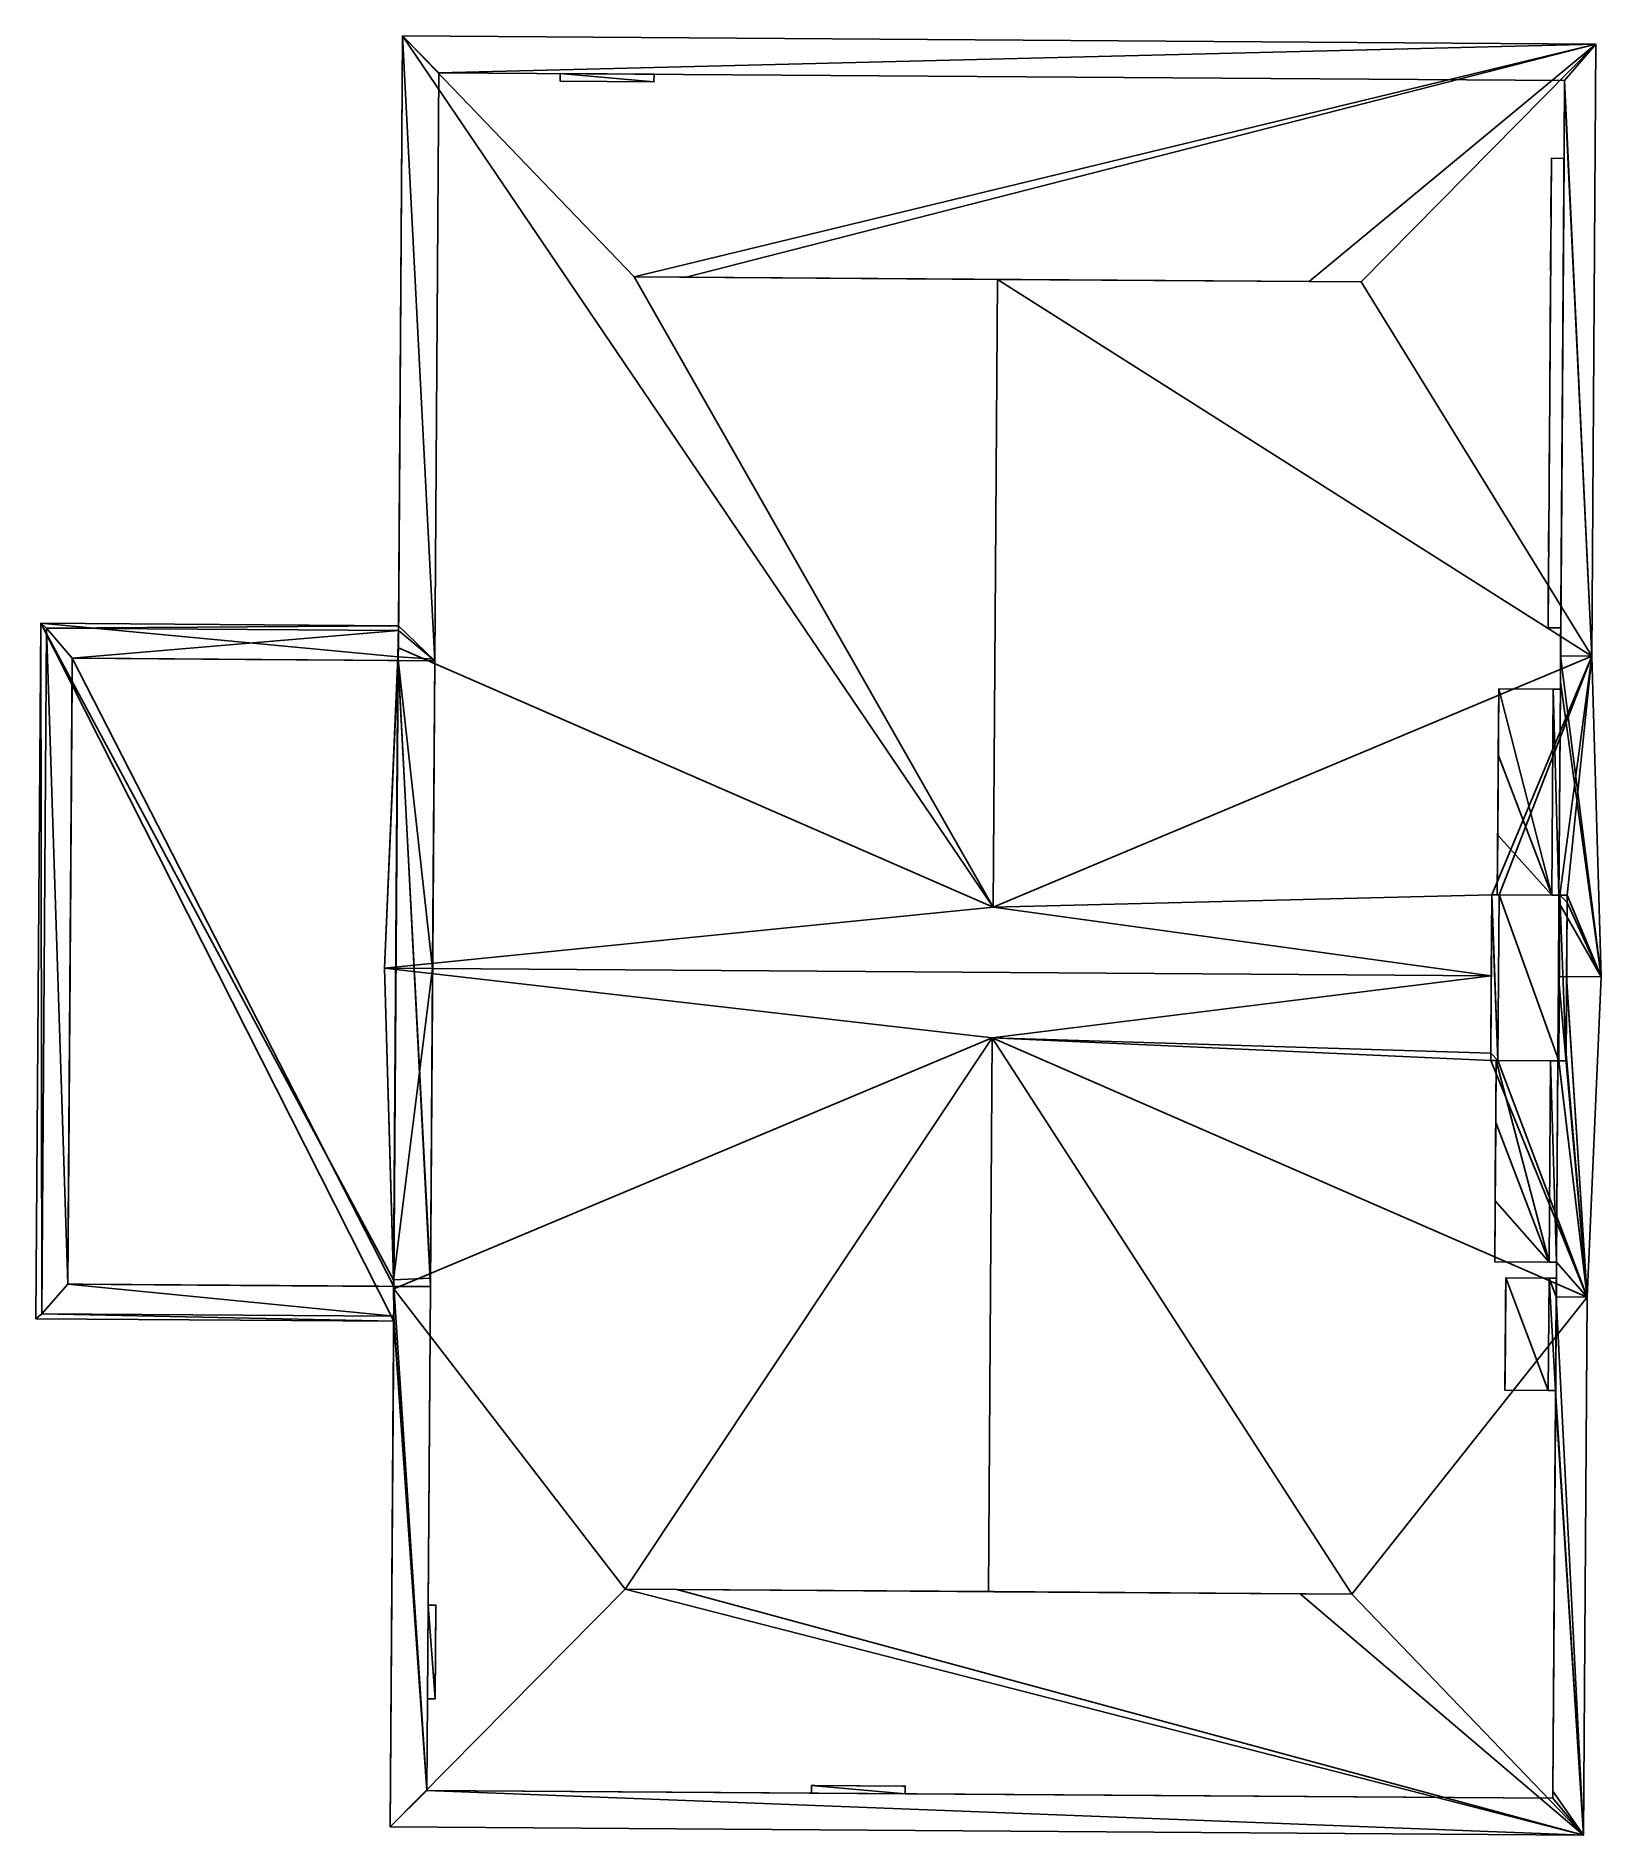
# Model space of a CAD drawing. Extents: x -544 to 100, y -201 to 540.
import ezdxf

# ---------------------------------------------------------------- set-up
doc = ezdxf.new("R2010")
doc.units = 0
doc.header["$MEASUREMENT"] = 0
doc.layers.get('0').update_dxf_attribs({"color": 13, "linetype": 'CONTINUOUS'})
doc.layers.add('ANNOTATIONS', color=221, linetype='CONTINUOUS')

# ---------------------------------------------------------------- blocks, each defined once
blk = doc.blocks.new('GROUP4_1')
at = {"color": 0}
for p, q in [((0, 0), (0, -61.09)), ((22.97, 0), (0, 0)), ((22.97, -61.09), (22.97, 0)), ((0, -61.09), (22.97, -61.09))]:
    blk.add_line(p, q, dxfattribs=at)
mesh = blk.add_polyface(dxfattribs=at)
corners = [(22.97, -61.09), (0, 0), (0, -61.09), (22.97, 0)]
mesh.append_faces([[corners[k] for k in face] for face in [(0, 1, 2), (1, 0, 3)]], dxfattribs={"vtx0": -1, "color": 0})
blk = doc.blocks.new('GROUP2_1')
at = {"color": 0}
for p, q in [((0, 80.1), (-36, 80.1, 0)), ((-36, 80.1, 0), (-36, 0, 0)), ((0, 0), (0, 80.1)), ((-36, 0, 0), (0, 0))]:
    blk.add_line(p, q, dxfattribs=at)
mesh = blk.add_polyface(dxfattribs=at)
corners = [(0, 0), (-36, 80.1, 0), (-36, 0, 0), (0, 80.1)]
mesh.append_faces([[corners[k] for k in face] for face in [(0, 1, 2), (1, 0, 3)]], dxfattribs={"vtx0": -1, "color": 0})
blk = doc.blocks.new('GROUP9_1')
at = {"color": 0}
for p, q in [((-19.72, 1.12), (-20.59, -1.52)), ((-18.19, 3.46), (-19.72, 1.12)), ((-16.1, 5.31), (-18.19, 3.46)), ((-13.61, 6.57), (-16.1, 5.31)), ((-10.88, 7.14), (-13.61, 6.57)), ((-8.09, 6.98), (-10.88, 7.14)), ((-5.45, 6.1), (-8.09, 6.98)), ((-3.11, 4.57), (-5.45, 6.1)), ((-1.26, 2.49), (-3.11, 4.57)), ((0, 0), (-1.26, 2.49)), ((0.57, -2.73), (0, 0)), ((-20.59, -1.52), (-20.75, -4.31)), ((-20.75, -4.31), (-20.18, -7.04)), ((-20.18, -7.04), (-18.93, -9.53)), ((-0.47, -8.17), (0.41, -5.52)), ((0.41, -5.52), (0.57, -2.73)), ((-18.93, -9.53), (-17.07, -11.62)), ((-17.07, -11.62), (-14.74, -13.15)), ((-14.74, -13.15), (-12.09, -14.02)), ((-12.09, -14.02), (-9.3, -14.18)), ((-9.3, -14.18), (-6.57, -13.61)), ((-6.57, -13.61), (-4.08, -12.36)), ((-4.08, -12.36), (-2, -10.5)), ((-2, -10.5), (-0.47, -8.17))]:
    blk.add_line(p, q, dxfattribs=at)
mesh = blk.add_polyface(dxfattribs=at)
corners = [(-20.18, -7.04), (-20.59, -1.52), (-20.75, -4.31), (-19.72, 1.12), (-18.93, -9.53), (-18.19, 3.46), (-17.07, -11.62), (-16.1, 5.31), (-14.74, -13.15), (-13.61, 6.57), (-12.09, -14.02), (-10.88, 7.14), (-9.3, -14.18), (-8.09, 6.98), (-6.57, -13.61), (-5.45, 6.1), (-4.08, -12.36), (-3.11, 4.57), (-2, -10.5), (-1.26, 2.49), (-0.47, -8.17), (0, 0), (0.41, -5.52), (0.57, -2.73)]
mesh.append_faces([[corners[k] for k in face] for face in [(0, 1, 2), (21, 22, 23)]], dxfattribs={"vtx0": -1, "color": 0})
mesh.append_faces([[corners[k] for k in face] for face in [(1, 0, 3), (3, 4, 5), (5, 6, 7), (7, 8, 9), (9, 10, 11), (11, 12, 13), (13, 14, 15), (15, 16, 17), (17, 18, 19), (19, 20, 21)]], dxfattribs={"vtx0": -1, "vtx1": -1, "color": 0})
mesh.append_faces([[corners[k] for k in face] for face in [(3, 0, 4), (5, 4, 6), (7, 6, 8), (9, 8, 10), (11, 10, 12), (13, 12, 14), (15, 14, 16), (17, 16, 18), (19, 18, 20), (21, 20, 22)]], dxfattribs={"vtx0": -1, "vtx2": -1, "color": 0})
blk = doc.blocks.new('GROUP1_1')
at = {"color": 0}
for p, q in [((193.2, 80.42, 0), (0, 80.42)), ((0, 80.42), (0, 0)), ((193.2, 0, 0), (193.2, 80.42, 0)), ((0, 0), (193.2, 0, 0))]:
    blk.add_line(p, q, dxfattribs=at)
mesh = blk.add_polyface(dxfattribs=at)
corners = [(193.2, 0, 0), (0, 80.42), (0, 0), (193.2, 80.42, 0)]
mesh.append_faces([[corners[k] for k in face] for face in [(0, 1, 2), (1, 0, 3)]], dxfattribs={"vtx0": -1, "color": 0})
blk = doc.blocks.new('GROUP5_1')
at = {"color": 0}
for p, q in [((0, 0), (-22.08, -14.87)), ((0, -25.89), (0, 0)), ((-22.08, -14.87), (-22.08, -25.89)), ((-22.08, -25.89), (0, -25.89))]:
    blk.add_line(p, q, dxfattribs=at)
mesh = blk.add_polyface(dxfattribs=at)
corners = [(0, -25.89), (-22.08, -14.87), (-22.08, -25.89), (0, 0)]
mesh.append_faces([[corners[k] for k in face] for face in [(0, 1, 2), (1, 0, 3)]], dxfattribs={"vtx0": -1, "color": 0})
blk = doc.blocks.new('GROUP8_1')
at = {"color": 0}
for p, q in [((-15.19, 8.77), (-17.28, 7.16)), ((-12.75, 9.78), (-15.19, 8.77)), ((-10.13, 10.12), (-12.75, 9.78)), ((-7.5, 9.78), (-10.13, 10.12)), ((-5.06, 8.77), (-7.5, 9.78)), ((-2.97, 7.16), (-5.06, 8.77)), ((-19.9, 2.62), (-20.25, 0)), ((-20.25, 0), (-19.9, -2.62)), ((-18.89, 5.06), (-19.9, 2.62)), ((-17.28, 7.16), (-18.89, 5.06)), ((-1.36, 5.06), (-2.97, 7.16)), ((-0.35, 2.62), (-1.36, 5.06)), ((0, 0), (-0.35, 2.62)), ((-0.35, -2.62), (0, 0)), ((-19.9, -2.62), (-18.89, -5.06)), ((-18.89, -5.06), (-17.28, -7.16)), ((-17.28, -7.16), (-15.19, -8.77)), ((-5.06, -8.77), (-2.97, -7.16)), ((-2.97, -7.16), (-1.36, -5.06)), ((-1.36, -5.06), (-0.35, -2.62)), ((-15.19, -8.77), (-12.75, -9.78)), ((-12.75, -9.78), (-10.13, -10.13)), ((-10.13, -10.13), (-7.5, -9.78)), ((-7.5, -9.78), (-5.06, -8.77))]:
    blk.add_line(p, q, dxfattribs=at)
mesh = blk.add_polyface(dxfattribs=at)
corners = [(-19.9, -2.62), (-19.9, 2.62), (-20.25, 0), (-18.89, -5.06), (-18.89, 5.06), (-17.28, -7.16), (-17.28, 7.16), (-15.19, 8.77), (-15.19, -8.77), (-12.75, -9.78), (-12.75, 9.78), (-10.13, -10.13), (-10.13, 10.12), (-7.5, -9.78), (-7.5, 9.78), (-5.06, -8.77), (-5.06, 8.77), (-2.97, -7.16), (-2.97, 7.16), (-1.36, 5.06), (-1.36, -5.06), (-0.35, 2.62), (-0.35, -2.62), (0, 0)]
mesh.append_faces([[corners[k] for k in face] for face in [(0, 1, 2), (21, 22, 23)]], dxfattribs={"vtx0": -1, "color": 0})
mesh.append_faces([[corners[k] for k in face] for face in [(1, 3, 4), (4, 5, 6), (6, 5, 7), (7, 9, 10), (10, 11, 12), (12, 13, 14), (14, 15, 16), (16, 17, 18), (18, 17, 19), (19, 20, 21)]], dxfattribs={"vtx0": -1, "vtx1": -1, "color": 0})
mesh.append_faces([[corners[k] for k in face] for face in [(1, 0, 3), (4, 3, 5), (7, 5, 8), (7, 8, 9), (10, 9, 11), (12, 11, 13), (14, 13, 15), (16, 15, 17), (19, 17, 20), (21, 20, 22)]], dxfattribs={"vtx0": -1, "vtx2": -1, "color": 0})
blk = doc.blocks.new('GROUP3_1')
at = {"color": 0}
for p, q in [((0, 80, 0), (-35.7, 80, 0)), ((-35.7, 80, 0), (-35.7, 0, 0)), ((0, 0), (0, 80, 0)), ((-35.7, 0, 0), (0, 0))]:
    blk.add_line(p, q, dxfattribs=at)
mesh = blk.add_polyface(dxfattribs=at)
corners = [(0, 0), (-35.7, 80, 0), (-35.7, 0, 0), (0, 80, 0)]
mesh.append_faces([[corners[k] for k in face] for face in [(0, 1, 2), (1, 0, 3)]], dxfattribs={"vtx0": -1, "color": 0})
blk = doc.blocks.new('GROUP6_1')
at = {"color": 0}
for p, q in [((0, 0), (0, -28.37)), ((22.53, -14.83), (0, 0)), ((22.53, -28.37), (22.53, -14.83)), ((0, -28.37), (22.53, -28.37))]:
    blk.add_line(p, q, dxfattribs=at)
mesh = blk.add_polyface(dxfattribs=at)
corners = [(22.53, -28.37), (0, 0), (0, -28.37), (22.53, -14.83)]
mesh.append_faces([[corners[k] for k in face] for face in [(0, 1, 2), (1, 0, 3)]], dxfattribs={"vtx0": -1, "color": 0})
blk = doc.blocks.new('GROUP7_1')
at = {"color": 0}
for p, q in [((0, 48.33), (-35.89, 48.33)), ((-35.89, 48.33), (-35.89, 0)), ((0, 0), (0, 48.33)), ((-35.89, 0), (0, 0))]:
    blk.add_line(p, q, dxfattribs=at)
mesh = blk.add_polyface(dxfattribs=at)
corners = [(0, 0), (-35.89, 48.33), (-35.89, 0), (0, 48.33)]
mesh.append_faces([[corners[k] for k in face] for face in [(0, 1, 2), (1, 0, 3)]], dxfattribs={"vtx0": -1, "color": 0})
blk = doc.blocks.new('COMPONENT_1')
at = {"color": 0}
for p, q in [((0, 0), (0, 16.5625)), ((0, 16.5625), (0, 16.5625, 8.25)), ((0, 16.5625, 8.25), (0, 0, 8.25)), ((0, 0, 8.25), (0, 0))]:
    blk.add_line(p, q, dxfattribs=at)
at = {"color": 161}
mesh = blk.add_polyface(dxfattribs=at)
corners = [(0, 16.5625), (0, 0, 8.25), (0, 0), (0, 16.5625, 8.25)]
mesh.append_faces([[corners[k] for k in face] for face in [(0, 1, 2), (1, 0, 3)]], dxfattribs={"vtx0": -1, "color": 161})

msp = doc.modelspace()

# ---------------------------------------------------------------- linework, layer by layer
at = {"color": 0}
for p, q in [((-393.03, 539.58, 105.21), (-394.77, 287.84, 105.21)), ((-393.03, 539.58, 105.21), (-394.77, 287.84, 105.21)), ((-393.03, 539.58, 97.6), (-394.71, 296.96, 97.6)), ((-393.03, 539.58, 97.6), (-394.71, 296.96, 97.6)), ((-393.03, 539.58, 105.21), (-393.03, 539.58, 97.6)), ((97.82, 536.18, 105.21), (-393.03, 539.58, 105.21)), ((-393.03, 539.58, 97.6), (97.82, 536.18, 97.6)), ((-393.03, 539.58, 97.6), (97.82, 536.18, 97.6)), ((-393.03, 539.58, 105.21), (-393.03, 539.58, 97.6)), ((-393.03, 539.58, 105.21), (-297.77, 440.48, 145.69)), ((97.82, 536.18, 105.21), (-393.03, 539.58, 105.21)), ((-393.03, 539.58, 105.21), (-297.77, 440.48, 145.69)), ((97.82, 536.18, 105.21), (1.2, 438.41, 145.69)), ((97.82, 536.18, 105.21), (1.2, 438.41, 145.69)), ((96.08, 284.43, 97.6), (97.82, 536.18, 97.6)), ((97.82, 536.18, 105.21), (96.08, 284.43, 105.21)), ((96.08, 284.43, 97.6), (97.82, 536.18, 97.6)), ((97.82, 536.18, 105.21), (96.08, 284.43, 105.21)), ((97.82, 536.18, 97.6), (97.82, 536.18, 105.21)), ((97.82, 536.18, 97.6), (97.82, 536.18, 105.21)), ((-379.8, 282.56, 97.6), (-378.12, 524.47, 97.6)), ((-379.8, 282.56, 15.25), (-378.12, 524.47, 15.25)), ((-379.8, 282.56, 97.6), (-378.12, 524.47, 97.6)), ((-379.8, 282.56, 15.25), (-378.12, 524.47, 15.25)), ((-378.12, 524.47, 3.75), (-379.8, 282.56, 3.75)), ((-378.12, 524.47, 97.6), (84.95, 521.26, 97.6)), ((-378.12, 524.47, 15.25), (-378.12, 524.47, 97.6)), ((-378.12, 524.47, 15.25), (84.95, 521.26, 15.25)), ((-378.12, 524.47, 15.25), (-378.12, 524.47, 97.6)), ((-378.12, 524.47, 97.6), (84.95, 521.26, 97.6)), ((-378.12, 524.47, 3.75), (-378.12, 524.47, 15.25)), ((-378.12, 524.47, 15.25), (84.95, 521.26, 15.25)), ((84.95, 521.26, 3.75), (-378.12, 524.47, 3.75)), ((-378.12, 524.47, 3.75), (-378.12, 524.47, 15.25)), ((-328.18, 524.12, 96.73), (-328.2, 520.93, 96.73)), ((-328.2, 520.93, 45.73), (-328.2, 520.93, 96.73)), ((-328.2, 520.93, 96.73), (-289.64, 520.67, 96.73)), ((-328.18, 524.12, 45.73), (-328.18, 524.12, 96.73)), ((-328.18, 524.12, 96.73), (-289.61, 523.86, 96.73)), ((-289.64, 520.67, 96.73), (-289.61, 523.86, 96.73)), ((-289.64, 520.67, 96.73), (-289.64, 520.67, 45.73)), ((-289.61, 523.86, 96.73), (-289.61, 523.86, 45.73)), ((83.31, 284.52, 97.6), (84.93, 518.26, 97.6)), ((83.31, 284.52, 97.6), (84.93, 518.26, 97.6)), ((84.76, 493.12, 7.92), (84.93, 518.26, 4.19)), ((84.93, 518.26, 4.19), (84.95, 521.26, 3.75)), ((84.95, 521.26, 97.6), (84.93, 518.26, 97.6)), ((84.95, 521.26, 97.6), (84.93, 518.26, 97.6)), ((84.93, 518.26, 97.6), (84.93, 518.26, 4.19)), ((84.93, 518.26, 97.6), (84.93, 518.26, 4.19)), ((84.95, 521.26, 15.25), (84.95, 521.26, 3.75)), ((84.95, 521.26, 97.6), (84.95, 521.26, 15.25)), ((84.95, 521.26, 97.6), (84.95, 521.26, 15.25)), ((84.95, 521.26, 15.25), (84.95, 521.26, 3.75)), ((79.48, 489.26, 8.5), (84.73, 489.22, 8.5)), ((84.73, 489.22, 88.92), (79.48, 489.26, 88.92)), ((84.76, 493.12, 95.2), (83.36, 291.38, 95.2)), ((84.76, 493.12, 95.2), (83.36, 291.38, 95.2)), ((83.39, 296.03, 88.92), (84.73, 489.22, 88.92)), ((84.73, 489.22, 8.5), (84.76, 493.12, 7.92)), ((84.73, 489.22, 88.92), (84.73, 489.22, 8.5)), ((84.76, 493.12, 7.92), (84.76, 493.12, 95.2)), ((84.76, 493.12, 7.92), (84.76, 493.12, 95.2)), ((79.16, 442.94, 53.99), (79.27, 459.5, 53.99)), ((79.27, 459.5, 62.24), (79.16, 442.94, 62.24)), ((79.27, 459.5, 53.99), (79.27, 459.5, 62.24)), ((-148.29, 439.45, 208.76), (-297.77, 440.48, 145.69)), ((-297.77, 440.48, 145.69), (-276.44, 440.34, 145.69)), ((-148.29, 439.45, 208.76), (-297.77, 440.48, 145.69)), ((-297.77, 440.48, 145.69), (-276.44, 440.34, 145.69)), ((-276.44, 440.34, 145.69), (-148.29, 439.45, 199.76)), ((-276.44, 440.34, 145.69), (-20.13, 438.56, 145.69)), ((-276.44, 440.34, 145.69), (-148.29, 439.45, 199.76)), ((-276.44, 440.34, 145.69), (-20.13, 438.56, 145.69)), ((-150.08, 181.18, 208.76), (-148.29, 439.45, 208.76)), ((-150.08, 181.18, 208.76), (-148.29, 439.45, 208.76)), ((1.2, 438.41, 145.69), (-148.29, 439.45, 208.76)), ((-148.29, 439.45, 199.76), (-20.13, 438.56, 145.69)), ((-148.29, 439.45, 199.76), (-20.13, 438.56, 145.69)), ((1.2, 438.41, 145.69), (-148.29, 439.45, 208.76)), ((-20.13, 438.56, 145.69), (1.2, 438.41, 145.69)), ((-20.13, 438.56, 145.69), (1.2, 438.41, 145.69)), ((79, 420.18, 54.03), (79.12, 436.74, 54.03)), ((79.12, 436.74, 62.28), (79, 420.18, 62.28)), ((79.12, 436.74, 54.03), (79.12, 436.74, 62.28)), ((79.16, 442.94, 62.24), (79.16, 442.94, 53.99)), ((79, 420.18, 62.28), (79, 420.18, 54.03)), ((78.85, 397.52, 53.85), (78.96, 414.09, 53.85)), ((78.96, 414.09, 62.1), (78.85, 397.52, 62.1)), ((78.96, 414.09, 53.85), (78.96, 414.09, 62.1)), ((78.85, 397.52, 62.1), (78.85, 397.52, 53.85)), ((78.8, 391.37, 62.15), (78.69, 374.81, 62.15)), ((78.69, 374.81, 53.9), (78.8, 391.37, 53.9)), ((78.8, 391.37, 53.9), (78.8, 391.37, 62.15)), ((78.69, 374.81, 62.15), (78.69, 374.81, 53.9)), ((78.53, 351.3, 53.94), (78.64, 367.87, 53.94)), ((78.64, 367.87, 62.19), (78.53, 351.3, 62.19)), ((78.64, 367.87, 53.94), (78.64, 367.87, 62.19)), ((78.53, 351.3, 62.19), (78.53, 351.3, 53.94)), ((78.36, 327.55, 53.76), (78.48, 344.11, 53.76)), ((78.48, 344.11, 62.01), (78.36, 327.55, 62.01)), ((78.48, 344.11, 53.76), (78.48, 344.11, 62.01)), ((78.36, 327.55, 62.01), (78.36, 327.55, 53.76)), ((78.32, 321.82, 61.99), (78.21, 305.26, 61.99)), ((78.21, 305.26, 53.74), (78.32, 321.82, 53.74)), ((78.32, 321.82, 53.74), (78.32, 321.82, 61.99)), ((78.21, 305.26, 61.99), (78.21, 305.26, 53.74)), ((-541.83, 297.98, 86.78), (-543.81, 11.86, 86.78)), ((-543.81, 11.86, 93.1), (-541.83, 297.98, 93.1)), ((-543.81, 11.86, 93.1), (-541.83, 297.98, 93.1)), ((-541.83, 297.98, 86.78), (-543.81, 11.86, 86.78)), ((-541.83, 297.98, 86.78), (-394.71, 296.96, 94.91)), ((-541.83, 297.98, 86.78), (-394.71, 296.96, 94.91)), ((-541.83, 297.98, 93.1), (-541.83, 297.98, 86.78)), ((-394.71, 296.96, 101.22), (-541.83, 297.98, 93.1)), ((-394.71, 296.96, 101.22), (-541.83, 297.98, 93.1)), ((-541.83, 297.98, 93.1), (-541.83, 297.98, 86.78)), ((-394.77, 287.84, 101.22), (-394.71, 296.96, 101.22)), ((-394.77, 287.84, 101.22), (-394.71, 296.96, 101.22)), ((-394.72, 294.96, 94.91), (-394.71, 296.96, 94.91)), ((-394.71, 296.96, 97.6), (-394.72, 294.96, 97.6)), ((-394.72, 294.96, 94.91), (-394.71, 296.96, 94.91)), ((-394.71, 296.96, 97.6), (-394.72, 294.96, 97.6)), ((-394.71, 296.96, 97.6), (-394.71, 296.96, 101.22)), ((-394.71, 296.96, 94.91), (-394.71, 296.96, 97.6)), ((-394.71, 296.96, 97.6), (-394.71, 296.96, 101.22)), ((-394.71, 296.96, 94.91), (-394.71, 296.96, 97.6)), ((83.39, 296.03, 8.5), (78.14, 296.06, 8.5)), ((78.14, 296.06, 88.92), (83.39, 296.03, 88.92)), ((-539.45, 295.97, 89.6), (-541.41, 13.84, 89.6)), ((-539.45, 295.97, 86.92), (-541.41, 13.84, 86.92)), ((-539.45, 295.97, 89.6), (-541.41, 13.84, 89.6)), ((-539.45, 295.97, 86.92), (-541.41, 13.84, 86.92)), ((-394.72, 294.96, 97.6), (-539.45, 295.97, 89.6)), ((-539.45, 295.97, 89.6), (-539.45, 295.97, 86.92)), ((-539.45, 295.97, 86.92), (-394.72, 294.96, 94.91)), ((-539.45, 295.97, 89.6), (-539.45, 295.97, 86.92)), ((-539.45, 295.97, 86.92), (-394.72, 294.96, 94.91)), ((-394.72, 294.96, 97.6), (-539.45, 295.97, 89.6)), ((-394.72, 294.96, 97.6), (-394.81, 282.66, 97.6)), ((-394.72, 294.96, 97.6), (-394.81, 282.66, 97.6)), ((-394.72, 294.96, 94.91), (-394.72, 294.96, 97.6)), ((-394.72, 294.96, 94.91), (-394.72, 294.96, 97.6)), ((83.24, 273.82, 8.5), (83.36, 291.38, 8.5)), ((83.36, 291.38, 8.5), (83.39, 296.03, 8.5)), ((83.36, 291.38, 95.2), (83.36, 291.38, 8.5)), ((83.36, 291.38, 95.2), (83.36, 291.38, 8.5)), ((83.39, 296.03, 8.5), (83.39, 296.03, 88.92)), ((-530.7, 26.07, 90.19), (-528.92, 283.59, 90.19)), ((-530.7, 26.07, 90.19), (-528.92, 283.59, 90.19)), ((-530.7, 26.07, 90.19), (-528.92, 283.59, 90.19)), ((-528.92, 283.59, 3.75), (-530.05, 120.29, 3.75)), ((-528.92, 283.59, 90.19), (-394.81, 282.66, 97.6)), ((-528.92, 283.59, 90.19), (-528.92, 283.59, 3.75)), ((-379.8, 282.56, 3.75), (-528.92, 283.59, 3.75)), ((-528.92, 283.59, 90.19), (-394.81, 282.66, 97.6)), ((-528.92, 283.59, 90.19), (-528.92, 283.59, 3.75)), ((-528.92, 283.59, 90.19), (-394.81, 282.66, 97.6)), ((-522.77, 283.55, 82.59), (-522.77, 283.55, 27.51)), ((-457.77, 283.1, 82.59), (-522.77, 283.55, 82.59)), ((-522.77, 283.55, 86.57), (-457.77, 283.1, 86.57)), ((-522.77, 283.55, 89.16), (-522.77, 283.55, 86.57)), ((-457.77, 283.1, 92.75), (-522.77, 283.55, 89.16)), ((-457.77, 283.1, 27.51), (-457.77, 283.1, 82.59)), ((-457.77, 283.1, 86.57), (-457.77, 283.1, 92.75)), ((-450.72, 283.05, 82.59), (-450.72, 283.05, 27.51)), ((-381.82, 282.57, 82.59), (-450.72, 283.05, 82.59)), ((-450.72, 283.05, 93.14), (-450.72, 283.05, 86.57)), ((-381.4, 282.57, 96.97), (-450.72, 283.05, 93.14)), ((-450.72, 283.05, 86.57), (-381.4, 282.57, 86.57)), ((-394.77, 287.84, 105.21), (-400.44, 156.04, 235.27)), ((-394.77, 287.84, 105.21), (-400.44, 156.04, 235.27)), ((-394.93, 284.17, 101.21), (-400.44, 156.04, 227.66)), ((-394.93, 284.17, 101.21), (-400.44, 156.04, 227.66)), ((-394.81, 282.66, 97.6), (-396.59, 25.14, 97.6)), ((-394.81, 282.66, 97.6), (-396.59, 25.14, 97.6)), ((-394.93, 284.17, 101.21), (-394.77, 287.84, 101.22)), ((-394.93, 284.17, 101.21), (-394.77, 287.84, 101.22)), ((-379.79, 283.22, 102.05), (-394.93, 284.17, 101.21)), ((-379.79, 283.22, 102.05), (-394.93, 284.17, 101.21)), ((-379.8, 282.56, 97.6), (-394.81, 282.66, 97.6)), ((-379.8, 282.56, 97.6), (-394.81, 282.66, 97.6)), ((-379.8, 282.56, 97.6), (-394.81, 282.66, 97.6)), ((-394.77, 287.84, 101.22), (-394.77, 287.84, 105.21)), ((-394.77, 287.84, 101.22), (-394.77, 287.84, 105.21)), ((-150.08, 181.18, 208.76), (-394.77, 287.84, 105.21)), ((-150.08, 181.18, 208.76), (-394.77, 287.84, 105.21)), ((-381.82, 282.57, 27.51), (-381.82, 282.57, 82.59)), ((-381.58, 25.04, 97.6), (-379.8, 282.56, 97.6)), ((-381.58, 25.04, 97.6), (-379.8, 282.56, 97.6)), ((-379.8, 282.56, 3.75), (-381.58, 25.04, 3.75)), ((-381.56, 28.59, 102.05), (-379.79, 283.22, 102.05)), ((-381.56, 28.59, 102.05), (-379.79, 283.22, 102.05)), ((-381.4, 282.57, 86.57), (-381.4, 282.57, 96.97)), ((-380.67, 155.9, 227.66), (-379.79, 283.22, 102.05)), ((-380.67, 155.9, 227.66), (-379.79, 283.22, 102.05)), ((-379.8, 282.56, 15.25), (-379.8, 282.56, 3.75)), ((-379.8, 282.56, 97.6), (-379.8, 282.56, 15.25)), ((-379.8, 282.56, 97.6), (-379.8, 282.56, 15.25)), ((-379.8, 282.56, 15.25), (-379.8, 282.56, 3.75)), ((-379.8, 282.56, 97.6), (-379.8, 282.56, 15.25)), ((-379.8, 282.56, 15.25), (-379.8, 282.56, 3.75)), ((96.08, 284.43, 105.21), (-150.08, 181.18, 208.76)), ((96.08, 284.43, 105.21), (-150.08, 181.18, 208.76)), ((83.24, 273.82, 108.16), (83.31, 284.52, 97.6)), ((83.24, 273.82, 108.16), (83.31, 284.52, 97.6)), ((96.08, 284.43, 97.6), (83.31, 284.52, 97.6)), ((96.08, 284.43, 97.6), (83.31, 284.52, 97.6)), ((96.08, 284.43, 97.6), (99.91, 152.57, 227.66)), ((96.08, 284.43, 105.21), (96.08, 284.43, 97.6)), ((99.91, 152.57, 235.27), (96.08, 284.43, 105.21)), ((96.08, 284.43, 97.6), (99.91, 152.57, 227.66)), ((99.91, 152.57, 235.27), (96.08, 284.43, 105.21)), ((96.08, 284.43, 105.21), (96.08, 284.43, 97.6)), ((-528.98, 274.71, 88.55), (-529.24, 236.42, 88.55)), ((-528.98, 274.71, 27.51), (-528.98, 274.71, 88.55)), ((57.26, 186.28, 3.75), (57.84, 270.99, 3.75)), ((57.84, 270.99, 105.38), (57.66, 243.78, 123.29)), ((57.84, 270.99, 105.38), (57.66, 243.78, 123.29)), ((80.22, 270.84, 105.38), (57.84, 270.99, 105.38)), ((57.84, 270.99, 105.38), (57.84, 270.99, 3.75)), ((57.84, 270.99, 3.75), (80.22, 270.84, 7.94)), ((80.22, 270.84, 105.38), (57.84, 270.99, 105.38)), ((57.84, 270.99, 105.38), (57.84, 270.99, 3.75)), ((83.22, 270.82, 105.38), (80.22, 270.84, 105.38)), ((83.22, 270.82, 105.38), (80.22, 270.84, 105.38)), ((80.22, 270.84, 7.94), (80.22, 270.84, 105.38)), ((80.22, 270.84, 7.94), (83.22, 270.82, 8.5)), ((80.22, 270.84, 7.94), (80.22, 270.84, 105.38)), ((83.24, 273.82, 108.16), (82.61, 183.1, 197.66)), ((83.24, 273.82, 108.16), (82.61, 183.1, 197.66)), ((82.63, 186.1, 161.12), (83.22, 270.82, 105.38)), ((82.63, 186.1, 161.12), (83.22, 270.82, 105.38)), ((83.22, 270.82, 105.38), (83.24, 273.82, 103.41)), ((83.22, 270.82, 8.5), (83.24, 273.82, 8.5)), ((83.22, 270.82, 105.38), (83.24, 273.82, 103.41)), ((83.22, 270.82, 105.38), (83.22, 270.82, 8.5)), ((83.22, 270.82, 105.38), (83.22, 270.82, 8.5)), ((83.24, 273.82, 103.41), (83.24, 273.82, 108.16)), ((83.24, 273.82, 8.5), (83.24, 273.82, 103.41)), ((83.24, 273.82, 8.5), (83.24, 273.82, 103.41)), ((83.24, 273.82, 103.41), (83.24, 273.82, 108.16)), ((57.66, 243.78, 123.29), (57.43, 210.84, 144.96)), ((57.66, 243.78, 104.61), (57.43, 210.84, 104.61)), ((57.66, 243.78, 123.29), (57.43, 210.84, 144.96)), ((57.66, 243.78, 104.61), (57.43, 210.84, 104.61)), ((57.43, 211.08, 22.33), (57.65, 243.64, 22.33)), ((57.43, 211.08, 99.38), (57.65, 243.64, 99.38)), ((57.43, 211.08, 22.33), (57.65, 243.64, 22.33)), ((57.43, 211.08, 99.38), (57.65, 243.64, 99.38)), ((57.45, 214.73, 95.4), (57.63, 239.99, 95.4)), ((57.63, 239.99, 26.31), (57.45, 214.73, 26.31)), ((57.63, 239.99, 26.31), (57.45, 214.73, 26.31)), ((57.45, 214.73, 95.4), (57.63, 239.99, 95.4)), ((57.46, 215.19, 108.96), (57.62, 239.42, 108.96)), ((57.62, 239.42, 123.81), (57.46, 215.19, 139.76)), ((57.62, 239.42, 123.81), (57.46, 215.19, 139.76)), ((57.46, 215.19, 108.96), (57.62, 239.42, 108.96)), ((57.62, 239.42, 108.96), (57.62, 239.42, 123.81)), ((57.62, 239.42, 108.96), (57.62, 239.42, 123.81)), ((57.63, 239.99, 95.4), (57.63, 239.99, 26.31)), ((57.63, 239.99, 95.4), (57.63, 239.99, 26.31)), ((57.65, 243.64, 99.38), (57.65, 243.64, 22.33)), ((57.65, 243.64, 99.38), (57.65, 243.64, 22.33)), ((57.66, 243.78, 123.29), (57.66, 243.78, 104.61)), ((57.66, 243.78, 123.29), (57.66, 243.78, 104.61)), ((-529.27, 233.13, 88.55), (-529.51, 198, 88.55)), ((-529.27, 233.13, 27.51), (-529.27, 233.13, 88.55)), ((-529.24, 236.42, 88.55), (-529.24, 236.42, 27.51)), ((57.45, 214.73, 26.31), (57.45, 214.73, 95.4)), ((57.45, 214.73, 26.31), (57.45, 214.73, 95.4)), ((57.46, 215.19, 139.76), (57.46, 215.19, 108.96)), ((57.46, 215.19, 139.76), (57.46, 215.19, 108.96)), ((57.43, 210.84, 144.96), (57.26, 186.28, 161.12)), ((57.43, 210.84, 144.96), (57.26, 186.28, 161.12)), ((57.43, 211.08, 99.38), (57.43, 211.08, 22.33)), ((57.43, 211.08, 99.38), (57.43, 211.08, 22.33)), ((57.43, 210.84, 104.61), (57.43, 210.84, 144.96)), ((57.43, 210.84, 104.61), (57.43, 210.84, 144.96)), ((-529.54, 193.13, 88.55), (-529.79, 158, 88.55)), ((-529.54, 193.13, 27.51), (-529.54, 193.13, 88.55)), ((-529.51, 198, 88.55), (-529.51, 198, 27.51)), ((55.01, 186.3, 259), (54.99, 183.3, 259)), ((54.99, 183.3, 205.27), (55.01, 186.3, 202.31)), ((55.01, 186.3, 259), (54.99, 183.3, 259)), ((54.99, 183.3, 205.27), (55.01, 186.3, 202.31)), ((58.01, 186.27, 259), (55.01, 186.3, 259)), ((55.01, 186.3, 202.31), (58.01, 186.27, 202.31)), ((55.01, 186.3, 259), (55.01, 186.3, 202.31)), ((55.01, 186.3, 259), (55.01, 186.3, 202.31)), ((58.01, 186.27, 259), (55.01, 186.3, 259)), ((55.01, 186.3, 202.31), (58.01, 186.27, 202.31)), ((79.63, 186.13, 161.12), (57.26, 186.28, 161.12)), ((79.63, 186.13, 3.75), (57.26, 186.28, 3.75)), ((57.26, 186.28, 161.12), (57.26, 186.28, 3.75)), ((79.63, 186.13, 161.12), (57.26, 186.28, 161.12)), ((57.26, 186.28, 161.12), (57.26, 186.28, 3.75)), ((58.01, 186.27, 202.31), (83.01, 186.1, 202.31)), ((58.01, 186.27, 259), (58.01, 186.27, 202.31)), ((83.01, 186.1, 259), (58.01, 186.27, 259)), ((58.01, 186.27, 259), (58.01, 186.27, 202.31)), ((83.01, 186.1, 259), (58.01, 186.27, 259)), ((58.01, 186.27, 202.31), (83.01, 186.1, 202.31)), ((79.63, 186.13, 3.75), (79.63, 186.13, 161.12)), ((82.63, 186.1, 161.12), (79.63, 186.13, 161.12)), ((82.63, 186.1, 3.75), (79.63, 186.13, 3.75)), ((79.63, 186.13, 3.75), (79.63, 186.13, 161.12)), ((82.63, 186.1, 161.12), (79.63, 186.13, 161.12)), ((82.61, 183.1, 163.09), (82.63, 186.1, 161.12)), ((82.61, 183.1, 3.75), (82.63, 186.1, 3.75)), ((82.61, 183.1, 163.09), (82.63, 186.1, 161.12)), ((82.63, 186.1, 3.75), (82.63, 186.1, 161.12)), ((82.63, 186.1, 3.75), (82.63, 186.1, 161.12)), ((83.01, 186.1, 202.31), (83.01, 186.1, 259)), ((86.01, 186.08, 259), (83.01, 186.1, 259)), ((83.01, 186.1, 202.31), (86.01, 186.08, 202.31)), ((83.01, 186.1, 202.31), (83.01, 186.1, 259)), ((86.01, 186.08, 259), (83.01, 186.1, 259)), ((83.01, 186.1, 202.31), (86.01, 186.08, 202.31)), ((86.01, 186.08, 202.31), (85.99, 183.08, 205.27)), ((85.99, 183.08, 259), (86.01, 186.08, 259)), ((85.99, 183.08, 259), (86.01, 186.08, 259)), ((86.01, 186.08, 202.31), (85.99, 183.08, 205.27)), ((86.01, 186.08, 202.31), (86.01, 186.08, 259)), ((86.01, 186.08, 202.31), (86.01, 186.08, 259)), ((54.99, 183.3, 259), (54.56, 121.11, 259)), ((54.99, 183.3, 259), (54.56, 121.11, 259)), ((54.78, 152.89, 235.27), (54.99, 183.3, 205.27)), ((54.78, 152.89, 235.27), (54.99, 183.3, 205.27)), ((54.99, 183.3, 259), (54.99, 183.3, 205.27)), ((54.99, 183.3, 259), (54.99, 183.3, 205.27)), ((82.61, 183.1, 197.66), (82.4, 152.69, 227.66)), ((82.61, 183.1, 197.66), (82.4, 152.69, 227.66)), ((82.4, 152.69, 3.75), (82.61, 183.1, 3.75)), ((82.61, 183.1, 227.66), (82.4, 152.69, 227.66)), ((82.61, 183.1, 197.66), (82.4, 152.69, 227.66)), ((82.61, 183.1, 3.75), (82.61, 183.1, 163.09)), ((82.61, 183.1, 3.75), (82.61, 183.1, 163.09)), ((82.61, 183.1, 163.09), (82.61, 183.1, 197.66)), ((82.61, 183.1, 163.09), (82.61, 183.1, 197.66)), ((82.61, 183.1, 197.66), (82.61, 183.1, 227.66)), ((85.77, 151.99, 205.27), (85.99, 183.08, 205.27)), ((85.99, 183.08, 259), (85.77, 151.99, 259)), ((85.99, 183.08, 205.27), (85.77, 152.67, 235.27)), ((85.99, 183.08, 259), (85.77, 151.99, 259)), ((85.99, 183.08, 205.27), (85.77, 152.67, 235.27)), ((85.99, 183.08, 205.27), (85.99, 183.08, 259)), ((85.99, 183.08, 205.27), (85.99, 183.08, 259)), ((-529.79, 158, 88.55), (-529.79, 158, 27.51)), ((-400.44, 156.04, 227.66), (-380.67, 155.9, 227.66)), ((-400.44, 156.04, 227.66), (-396.71, 27.84, 101.21)), ((-400.44, 156.04, 227.66), (-380.67, 155.9, 227.66)), ((-400.44, 156.04, 235.27), (-400.44, 156.04, 227.66)), ((-400.44, 156.04, 235.27), (-396.6, 24.18, 105.21)), ((-400.44, 156.04, 235.27), (-400.44, 156.04, 227.66)), ((-400.44, 156.04, 227.66), (-396.71, 27.84, 101.21)), ((-400.44, 156.04, 235.27), (54.78, 152.89, 235.27)), ((-400.44, 156.04, 235.27), (54.78, 152.89, 235.27)), ((-400.44, 156.04, 235.27), (-396.6, 24.18, 105.21)), ((-381.56, 28.59, 102.05), (-380.67, 155.9, 227.66)), ((-381.56, 28.59, 102.05), (-380.67, 155.9, 227.66)), ((-529.81, 155.14, 88.55), (-530.05, 120, 88.55)), ((-529.81, 155.14, 27.51), (-529.81, 155.14, 88.55)), ((54.56, 121.11, 203.92), (54.78, 152.89, 235.27)), ((54.56, 121.11, 203.92), (54.78, 152.89, 235.27)), ((82.4, 152.69, 227.66), (82.18, 120.92, 196.31)), ((82.18, 120.92, 227.66), (82.4, 152.69, 227.66)), ((82.4, 152.69, 227.66), (82.18, 120.92, 196.31)), ((82.18, 120.92, 3.75), (82.4, 152.69, 3.75)), ((82.4, 152.69, 227.66), (82.18, 120.92, 196.31)), ((99.91, 152.57, 227.66), (82.4, 152.69, 227.66)), ((99.91, 152.57, 227.66), (82.4, 152.69, 227.66)), ((82.4, 152.69, 227.66), (82.4, 152.69, 3.75)), ((82.4, 152.69, 227.66), (82.4, 152.69, 3.75)), ((85.77, 151.99, 259), (85.55, 120.89, 259)), ((85.77, 151.99, 234.6), (85.55, 120.89, 203.92)), ((85.77, 151.99, 234.6), (85.55, 120.89, 203.92)), ((85.77, 151.99, 259), (85.55, 120.89, 259)), ((85.77, 152.67, 235.27), (99.91, 152.57, 235.27)), ((85.77, 152.67, 235.27), (99.91, 152.57, 235.27)), ((85.77, 152.67, 235.27), (85.77, 151.99, 234.6)), ((85.77, 152.67, 235.27), (85.77, 151.99, 234.6)), ((85.77, 151.99, 234.6), (85.77, 151.99, 205.27)), ((85.77, 151.99, 259), (85.77, 151.99, 234.6)), ((85.77, 151.99, 259), (85.77, 151.99, 234.6)), ((99.91, 152.57, 227.66), (94.25, 20.78, 97.6)), ((94.25, 20.78, 105.21), (99.91, 152.57, 235.27)), ((99.91, 152.57, 227.66), (94.25, 20.78, 97.6)), ((94.25, 20.78, 105.21), (99.91, 152.57, 235.27)), ((99.91, 152.57, 235.27), (99.91, 152.57, 227.66)), ((99.91, 152.57, 235.27), (99.91, 152.57, 227.66)), ((-396.6, 24.18, 105.21), (-150.45, 127.44, 208.76)), ((-396.6, 24.18, 105.21), (-150.45, 127.44, 208.76)), ((-150.45, 127.44, 208.76), (-152.03, -100.43, 208.76)), ((-150.45, 127.44, 208.76), (-152.03, -100.43, 208.76)), ((94.25, 20.78, 105.21), (-150.45, 127.44, 208.76)), ((94.25, 20.78, 105.21), (-150.45, 127.44, 208.76)), ((-530.05, 120.29, 3.75), (-530.33, 80.06, 3.75)), ((-530.32, 81.75, 85.4), (-530.06, 118.55, 85.4)), ((-530.06, 118.55, 4.28), (-530.32, 81.75, 4.28)), ((-530.06, 118.55, 4.28), (-530.32, 81.75, 4.28)), ((-530.32, 81.75, 85.4), (-530.06, 118.55, 85.4)), ((-530.06, 118.55, 85.4), (-530.06, 118.55, 4.28)), ((-530.06, 118.55, 85.4), (-530.06, 118.55, 4.28)), ((-530.05, 120.29, 3.75), (-530.05, 120.29, 26.75)), ((-530.05, 120, 88.55), (-530.05, 120, 27.51)), ((54.53, 118.11, 200.96), (54.56, 121.11, 203.92)), ((54.56, 121.11, 259), (54.53, 118.11, 259)), ((54.56, 121.11, 259), (54.53, 118.11, 259)), ((54.53, 118.11, 200.96), (54.56, 121.11, 203.92)), ((54.56, 121.11, 203.92), (54.56, 121.11, 259)), ((54.56, 121.11, 203.92), (54.56, 121.11, 259)), ((81.59, 35.15, 111.69), (82.18, 120.92, 196.31)), ((81.59, 35.15, 111.69), (82.18, 120.92, 196.31)), ((82.18, 120.92, 163.14), (82.16, 117.92, 161.12)), ((82.18, 120.92, 163.14), (82.16, 117.92, 161.12)), ((82.16, 117.92, 3.75), (82.18, 120.92, 3.75)), ((82.18, 120.92, 163.14), (82.18, 120.92, 196.31)), ((82.18, 120.92, 3.75), (82.18, 120.92, 163.14)), ((82.18, 120.92, 196.31), (82.18, 120.92, 227.66)), ((82.18, 120.92, 163.14), (82.18, 120.92, 196.31)), ((82.18, 120.92, 3.75), (82.18, 120.92, 163.14)), ((85.53, 117.89, 259), (85.55, 120.89, 259)), ((85.55, 120.89, 203.92), (85.53, 117.89, 200.96)), ((85.53, 117.89, 259), (85.55, 120.89, 259)), ((85.55, 120.89, 203.92), (85.53, 117.89, 200.96)), ((85.55, 120.89, 259), (85.55, 120.89, 203.92)), ((85.55, 120.89, 259), (85.55, 120.89, 203.92)), ((54.53, 118.11, 259), (57.53, 118.09, 259)), ((54.53, 118.11, 200.96), (54.53, 118.11, 259)), ((57.53, 118.09, 200.96), (54.53, 118.11, 200.96)), ((54.53, 118.11, 200.96), (54.53, 118.11, 259)), ((54.53, 118.11, 259), (57.53, 118.09, 259)), ((57.53, 118.09, 200.96), (54.53, 118.11, 200.96)), ((56.21, 35.32, 3.75), (56.78, 118.09, 3.75)), ((56.61, 92.62, 143.96), (56.78, 118.09, 161.12)), ((56.61, 92.62, 143.96), (56.78, 118.09, 161.12)), ((56.78, 118.09, 3.75), (56.78, 118.09, 161.12)), ((56.78, 118.09, 3.75), (82.16, 117.92, 3.75)), ((56.78, 118.09, 161.12), (79.16, 117.94, 161.12)), ((56.78, 118.09, 3.75), (56.78, 118.09, 161.12)), ((56.78, 118.09, 161.12), (79.16, 117.94, 161.12)), ((57.53, 118.09, 259), (57.53, 118.09, 200.96)), ((82.53, 117.92, 259), (57.53, 118.09, 259)), ((57.53, 118.09, 200.96), (82.53, 117.92, 200.96)), ((82.53, 117.92, 259), (57.53, 118.09, 259)), ((57.53, 118.09, 259), (57.53, 118.09, 200.96)), ((57.53, 118.09, 200.96), (82.53, 117.92, 200.96)), ((79.16, 117.94, 26.75), (82.16, 117.92, 26.75)), ((79.16, 117.94, 161.12), (79.16, 117.94, 26.75)), ((79.16, 117.94, 161.12), (82.16, 117.92, 161.12)), ((79.16, 117.94, 161.12), (79.16, 117.94, 26.75)), ((79.16, 117.94, 26.75), (82.16, 117.92, 26.75)), ((79.16, 117.94, 161.12), (82.16, 117.92, 161.12)), ((82.16, 117.92, 161.12), (81.59, 35.15, 105.38)), ((82.16, 117.92, 161.12), (81.59, 35.15, 105.38)), ((82.16, 117.92, 26.75), (82.16, 117.92, 161.12)), ((82.16, 117.92, 3.75), (82.16, 117.92, 26.75)), ((82.16, 117.92, 3.75), (82.16, 117.92, 26.75)), ((82.16, 117.92, 26.75), (82.16, 117.92, 161.12)), ((82.53, 117.92, 259), (85.53, 117.89, 259)), ((82.53, 117.92, 200.96), (82.53, 117.92, 259)), ((85.53, 117.89, 200.96), (82.53, 117.92, 200.96)), ((82.53, 117.92, 259), (85.53, 117.89, 259)), ((82.53, 117.92, 200.96), (82.53, 117.92, 259)), ((85.53, 117.89, 200.96), (82.53, 117.92, 200.96)), ((85.53, 117.89, 259), (85.53, 117.89, 200.96)), ((85.53, 117.89, 259), (85.53, 117.89, 200.96)), ((56.38, 60.37, 103.44), (56.61, 92.62, 103.44)), ((56.38, 60.37, 122.25), (56.61, 92.62, 143.96)), ((56.38, 60.37, 103.44), (56.61, 92.62, 103.44)), ((56.38, 60.37, 122.25), (56.61, 92.62, 143.96)), ((56.39, 60.71, 22.33), (56.61, 93.27, 22.33)), ((56.61, 93.27, 99.38), (56.39, 60.71, 99.38)), ((56.61, 93.27, 99.38), (56.39, 60.71, 99.38)), ((56.39, 60.71, 22.33), (56.61, 93.27, 22.33)), ((56.41, 64.36, 26.31), (56.59, 89.62, 26.31)), ((56.59, 89.62, 95.4), (56.41, 64.36, 95.4)), ((56.59, 89.62, 95.4), (56.41, 64.36, 95.4)), ((56.41, 64.36, 26.31), (56.59, 89.62, 26.31)), ((56.59, 89.62, 95.4), (56.59, 89.62, 26.31)), ((56.59, 89.62, 95.4), (56.59, 89.62, 26.31)), ((56.61, 93.27, 99.38), (56.61, 93.27, 22.33)), ((56.61, 93.27, 99.38), (56.61, 93.27, 22.33)), ((56.61, 92.62, 103.44), (56.61, 92.62, 143.96)), ((56.61, 92.62, 103.44), (56.61, 92.62, 143.96)), ((-530.32, 81.75, 4.28), (-530.32, 81.75, 85.4)), ((-530.32, 81.75, 4.28), (-530.32, 81.75, 85.4)), ((56.58, 88.38, 107.67), (56.41, 64.61, 107.67)), ((56.58, 88.38, 107.67), (56.41, 64.61, 107.67)), ((56.58, 88.38, 136), (56.58, 88.38, 107.67)), ((56.58, 88.38, 136), (56.58, 88.38, 107.67)), ((-530.33, 80.06, 3.75), (-530.7, 26.07, 3.75)), ((-530.33, 80.06, 26.75), (-530.7, 26.07, 26.75)), ((-530.33, 80.06, 26.75), (-530.7, 26.07, 26.75)), ((-530.34, 78.14, 88.55), (-530.67, 31.01, 88.55)), ((-530.67, 31.01, 27.51), (-530.34, 78.14, 27.51)), ((-530.34, 78.14, 27.51), (-530.34, 78.14, 88.55)), ((-530.33, 80.06, 3.75), (-530.33, 80.06, 26.75)), ((-530.33, 80.06, 3.75), (-530.33, 80.06, 26.75)), ((56.21, 35.32, 105.38), (56.38, 60.37, 122.25)), ((56.21, 35.32, 105.38), (56.38, 60.37, 122.25)), ((56.38, 60.37, 103.44), (56.38, 60.37, 122.25)), ((56.38, 60.37, 103.44), (56.38, 60.37, 122.25)), ((56.39, 60.71, 99.38), (56.39, 60.71, 22.33)), ((56.39, 60.71, 99.38), (56.39, 60.71, 22.33)), ((-530.67, 31.01, 88.55), (-530.67, 31.01, 27.51)), ((56.21, 35.32, 3.75), (56.21, 35.32, 105.38)), ((78.59, 35.17, 105.38), (56.21, 35.32, 105.38)), ((78.59, 35.17, 105.38), (56.21, 35.32, 105.38)), ((78.59, 35.17, 3.75), (56.21, 35.32, 3.75)), ((56.21, 35.32, 3.75), (56.21, 35.32, 105.38)), ((81.59, 35.15, 105.38), (78.59, 35.17, 105.38)), ((81.59, 35.15, 3.75), (78.59, 35.17, 3.75)), ((78.59, 35.17, 105.38), (78.59, 35.17, 3.75)), ((81.59, 35.15, 105.38), (78.59, 35.17, 105.38)), ((78.59, 35.17, 105.38), (78.59, 35.17, 3.75)), ((81.59, 35.15, 111.69), (81.49, 20.87, 97.6)), ((81.59, 35.15, 111.69), (81.49, 20.87, 97.6)), ((81.54, 28.5, 3.75), (81.59, 35.15, 3.75)), ((81.59, 35.15, 105.38), (81.59, 35.15, 111.69)), ((81.59, 35.15, 3.75), (81.59, 35.15, 105.38)), ((81.59, 35.15, 3.75), (81.59, 35.15, 105.38)), ((81.59, 35.15, 105.38), (81.59, 35.15, 111.69)), ((-530.7, 26.07, 26.75), (-381.58, 25.04, 26.75)), ((-530.7, 26.07, 3.75), (-530.7, 26.07, 26.75)), ((-530.7, 26.07, 3.75), (-381.58, 25.04, 3.75)), ((-396.59, 25.14, 97.6), (-530.7, 26.07, 90.19)), ((-530.7, 26.07, 3.75), (-530.7, 26.07, 26.75)), ((-530.7, 26.07, 26.75), (-381.58, 25.04, 26.75)), ((-530.7, 26.07, 90.19), (-530.7, 26.07, 26.75)), ((-396.59, 25.14, 97.6), (-530.7, 26.07, 90.19)), ((-530.7, 26.07, 90.19), (-530.7, 26.07, 26.75)), ((-396.59, 25.14, 97.6), (-530.7, 26.07, 90.19)), ((-524.55, 26.03, 89.16), (-459.55, 25.58, 92.75)), ((-524.55, 26.03, 86.57), (-524.55, 26.03, 89.16)), ((-459.55, 25.58, 86.57), (-524.55, 26.03, 86.57)), ((-524.55, 26.03, 82.59), (-459.55, 25.58, 82.59)), ((-524.55, 26.03, 27.51), (-524.55, 26.03, 82.59)), ((-459.55, 25.58, 27.51), (-524.55, 26.03, 27.51)), ((-459.55, 25.58, 92.75), (-459.55, 25.58, 86.57)), ((-459.55, 25.58, 82.59), (-459.55, 25.58, 27.51)), ((-383.18, 25.05, 86.57), (-452.5, 25.53, 86.57)), ((-452.5, 25.53, 93.14), (-383.18, 25.05, 96.97)), ((-452.5, 25.53, 86.57), (-452.5, 25.53, 93.14)), ((-383.61, 25.05, 27.51), (-452.5, 25.53, 27.51)), ((-452.5, 25.53, 82.59), (-383.61, 25.05, 82.59)), ((-452.5, 25.53, 27.51), (-452.5, 25.53, 82.59)), ((-398.13, -197.16, 105.21), (-396.6, 24.18, 105.21)), ((-398.13, -197.16, 105.21), (-396.6, 24.18, 105.21)), ((-396.71, 27.84, 101.21), (-381.56, 28.59, 102.05)), ((-396.71, 27.84, 101.21), (-381.56, 28.59, 102.05)), ((-396.6, 24.18, 101.22), (-396.71, 27.84, 101.21)), ((-396.6, 24.18, 101.22), (-396.71, 27.84, 101.21)), ((-396.6, 24.18, 101.22), (-396.69, 10.84, 101.22)), ((-396.6, 24.18, 101.22), (-396.69, 10.84, 101.22)), ((-396.68, 12.84, 97.6), (-396.59, 25.14, 97.6)), ((-396.68, 12.84, 97.6), (-396.59, 25.14, 97.6)), ((-396.6, 24.18, 105.21), (-396.6, 24.18, 101.22)), ((-396.6, 24.18, 105.21), (-396.6, 24.18, 101.22)), ((-381.58, 25.04, 97.6), (-396.59, 25.14, 97.6)), ((-381.58, 25.04, 97.6), (-396.59, 25.14, 97.6)), ((-381.58, 25.04, 97.6), (-396.59, 25.14, 97.6)), ((-383.61, 25.05, 82.59), (-383.61, 25.05, 27.51)), ((-383.18, 25.05, 96.97), (-383.18, 25.05, 86.57)), ((-383.02, -182.25, 97.6), (-381.58, 25.04, 97.6)), ((-381.58, 25.04, 15.25), (-383.02, -182.25, 15.25)), ((-381.58, 25.04, 3.75), (-383.02, -182.25, 3.75)), ((-381.58, 25.04, 15.25), (-383.02, -182.25, 15.25)), ((-383.02, -182.25, 97.6), (-381.58, 25.04, 97.6)), ((-381.58, 25.04, 26.75), (-381.58, 25.04, 15.25)), ((-381.58, 25.04, 3.75), (-381.58, 25.04, 15.25)), ((-381.58, 25.04, 97.6), (-381.58, 25.04, 26.75)), ((-381.58, 25.04, 3.75), (-381.58, 25.04, 15.25)), ((-381.58, 25.04, 3.75), (-381.58, 25.04, 15.25)), ((-381.58, 25.04, 26.75), (-381.58, 25.04, 15.25)), ((-381.58, 25.04, 97.6), (-381.58, 25.04, 26.75)), ((-381.58, 25.04, 97.6), (-381.58, 25.04, 26.75)), ((-381.58, 25.04, 26.75), (-381.58, 25.04, 15.25)), ((60.73, 28.64, 97.6), (60.41, -17.54, 97.6)), ((60.41, -17.54, 8.28), (60.73, 28.64, 8.28)), ((60.73, 28.64, 97.6), (60.41, -17.54, 97.6)), ((60.41, -17.54, 8.28), (60.73, 28.64, 8.28)), ((60.7, 24.27, 13.17), (60.44, -13.19, 13.17)), ((60.44, -13.19, 94.73), (60.7, 24.27, 94.73)), ((60.44, -13.19, 94.73), (60.7, 24.27, 94.73)), ((60.7, 24.27, 13.17), (60.44, -13.19, 13.17)), ((60.7, 24.27, 94.73), (60.7, 24.27, 13.17)), ((60.7, 24.27, 94.73), (60.7, 24.27, 13.17)), ((78.54, 28.52, 97.6), (60.73, 28.64, 97.6)), ((60.73, 28.64, 8.28), (78.54, 28.52, 8.28)), ((60.73, 28.64, 97.6), (60.73, 28.64, 8.28)), ((60.73, 28.64, 8.28), (78.54, 28.52, 8.28)), ((78.54, 28.52, 97.6), (60.73, 28.64, 97.6)), ((60.73, 28.64, 97.6), (60.73, 28.64, 8.28)), ((81.54, 28.5, 97.6), (78.54, 28.52, 97.6)), ((78.54, 28.52, 8.28), (81.54, 28.5, 8.28)), ((81.54, 28.5, 97.6), (78.54, 28.52, 97.6)), ((78.54, 28.52, 8.28), (78.54, 28.52, 97.6)), ((78.54, 28.52, 8.28), (81.54, 28.5, 8.28)), ((78.54, 28.52, 8.28), (78.54, 28.52, 97.6)), ((80.08, -182.46, 3.75), (81.54, 28.5, 3.75)), ((81.22, -17.69, 8.28), (81.54, 28.5, 8.28)), ((81.22, -17.69, 8.28), (81.54, 28.5, 8.28)), ((81.49, 20.87, 97.6), (81.54, 28.5, 97.6)), ((81.49, 20.87, 97.6), (81.54, 28.5, 97.6)), ((81.54, 28.5, 8.28), (81.54, 28.5, 3.75)), ((81.54, 28.5, 8.28), (81.54, 28.5, 97.6)), ((81.54, 28.5, 8.28), (81.54, 28.5, 3.75)), ((81.54, 28.5, 8.28), (81.54, 28.5, 97.6)), ((94.25, 20.78, 97.6), (81.49, 20.87, 97.6)), ((94.25, 20.78, 97.6), (81.49, 20.87, 97.6)), ((92.72, -200.56, 97.6), (94.25, 20.78, 97.6)), ((92.72, -200.56, 97.6), (94.25, 20.78, 97.6)), ((92.72, -200.56, 105.21), (94.25, 20.78, 105.21)), ((92.72, -200.56, 105.21), (94.25, 20.78, 105.21)), ((94.25, 20.78, 97.6), (94.25, 20.78, 105.21)), ((94.25, 20.78, 97.6), (94.25, 20.78, 105.21)), ((-543.81, 11.86, 93.1), (-396.69, 10.84, 101.22)), ((-543.81, 11.86, 86.78), (-543.81, 11.86, 93.1)), ((-396.69, 10.84, 94.91), (-543.81, 11.86, 86.78)), ((-396.69, 10.84, 94.91), (-543.81, 11.86, 86.78)), ((-543.81, 11.86, 93.1), (-396.69, 10.84, 101.22)), ((-543.81, 11.86, 86.78), (-543.81, 11.86, 93.1)), ((-541.41, 13.84, 89.6), (-396.68, 12.84, 97.6)), ((-541.41, 13.84, 86.92), (-541.41, 13.84, 89.6)), ((-541.41, 13.84, 86.92), (-541.41, 13.84, 89.6)), ((-541.41, 13.84, 89.6), (-396.68, 12.84, 97.6)), ((-396.68, 12.84, 94.91), (-541.41, 13.84, 86.92)), ((-396.68, 12.84, 94.91), (-541.41, 13.84, 86.92)), ((-396.69, 10.84, 97.6), (-398.13, -197.16, 97.6)), ((-396.69, 10.84, 97.6), (-398.13, -197.16, 97.6)), ((-396.68, 12.84, 97.6), (-396.69, 10.84, 97.6)), ((-396.69, 10.84, 94.91), (-396.68, 12.84, 94.91)), ((-396.69, 10.84, 94.91), (-396.68, 12.84, 94.91)), ((-396.68, 12.84, 97.6), (-396.69, 10.84, 97.6)), ((-396.69, 10.84, 101.22), (-396.69, 10.84, 97.6)), ((-396.69, 10.84, 97.6), (-396.69, 10.84, 94.91)), ((-396.69, 10.84, 97.6), (-396.69, 10.84, 94.91)), ((-396.69, 10.84, 101.22), (-396.69, 10.84, 97.6)), ((-396.68, 12.84, 94.91), (-396.68, 12.84, 97.6)), ((-396.68, 12.84, 94.91), (-396.68, 12.84, 97.6)), ((60.44, -13.19, 13.17), (60.44, -13.19, 94.73)), ((60.44, -13.19, 13.17), (60.44, -13.19, 94.73)), ((60.41, -17.54, 97.6), (78.22, -17.67, 97.6)), ((78.22, -17.67, 8.28), (60.41, -17.54, 8.28)), ((60.41, -17.54, 8.28), (60.41, -17.54, 97.6)), ((60.41, -17.54, 97.6), (78.22, -17.67, 97.6)), ((78.22, -17.67, 8.28), (60.41, -17.54, 8.28)), ((60.41, -17.54, 8.28), (60.41, -17.54, 97.6)), ((78.22, -17.67, 97.6), (81.22, -17.69, 97.6)), ((81.22, -17.69, 8.28), (78.22, -17.67, 8.28)), ((78.22, -17.67, 97.6), (81.22, -17.69, 97.6)), ((81.22, -17.69, 8.28), (78.22, -17.67, 8.28)), ((78.22, -17.67, 97.6), (78.22, -17.67, 8.28)), ((78.22, -17.67, 97.6), (78.22, -17.67, 8.28)), ((81.2, -20.69, 97.6), (80.08, -182.46, 97.6)), ((81.2, -20.69, 97.6), (80.08, -182.46, 97.6)), ((81.22, -17.69, 97.6), (81.2, -20.69, 97.6)), ((81.2, -20.69, 8.28), (81.22, -17.69, 8.28)), ((81.22, -17.69, 97.6), (81.2, -20.69, 97.6)), ((81.2, -20.69, 8.28), (81.22, -17.69, 8.28)), ((81.2, -20.69, 97.6), (81.2, -20.69, 8.28)), ((81.2, -20.69, 97.6), (81.2, -20.69, 8.28)), ((81.22, -17.69, 97.6), (81.22, -17.69, 8.28)), ((81.22, -17.69, 97.6), (81.22, -17.69, 8.28)), ((80.46, -126.71, 19.97), (80.69, -94.14, 19.97)), ((80.69, -94.14, 97.02), (80.46, -126.71, 97.02)), ((80.46, -126.71, 19.97), (80.69, -94.14, 19.97)), ((80.69, -94.14, 97.02), (80.46, -126.71, 97.02)), ((80.69, -94.14, 19.97), (80.69, -94.14, 97.02)), ((80.69, -94.14, 19.97), (80.69, -94.14, 97.02)), ((-398.13, -197.16, 105.21), (-301.51, -99.39, 145.69)), ((-398.13, -197.16, 105.21), (-301.51, -99.39, 145.69)), ((-301.51, -99.39, 145.69), (-152.03, -100.43, 208.76)), ((-280.18, -99.54, 145.69), (-301.51, -99.39, 145.69)), ((-301.51, -99.39, 145.69), (-152.03, -100.43, 208.76)), ((-280.18, -99.54, 145.69), (-301.51, -99.39, 145.69)), ((-23.87, -101.31, 145.69), (-280.18, -99.54, 145.69)), ((-280.18, -99.54, 145.69), (-152.03, -100.43, 199.76)), ((-280.18, -99.54, 145.69), (-152.03, -100.43, 199.76)), ((-23.87, -101.31, 145.69), (-280.18, -99.54, 145.69)), ((-152.03, -100.43, 199.76), (-23.87, -101.31, 145.69)), ((-152.03, -100.43, 199.76), (-23.87, -101.31, 145.69)), ((-152.03, -100.43, 208.76), (-2.54, -101.46, 145.69)), ((-152.03, -100.43, 208.76), (-2.54, -101.46, 145.69)), ((-2.54, -101.46, 145.69), (-23.87, -101.31, 145.69)), ((-2.54, -101.46, 145.69), (-23.87, -101.31, 145.69)), ((-2.54, -101.46, 145.69), (92.72, -200.56, 105.21)), ((-2.54, -101.46, 145.69), (92.72, -200.56, 105.21)), ((80.49, -123.05, 23.95), (80.66, -97.8, 23.95)), ((80.66, -97.8, 93.03), (80.49, -123.05, 93.03)), ((80.66, -97.8, 93.03), (80.49, -123.05, 93.03)), ((80.49, -123.05, 23.95), (80.66, -97.8, 23.95)), ((80.66, -97.8, 23.95), (80.66, -97.8, 93.03)), ((80.66, -97.8, 23.95), (80.66, -97.8, 93.03)), ((-382.49, -105.94, 96.99), (-382.75, -144.51, 96.99)), ((-382.75, -144.51, 45.99), (-382.49, -105.94, 45.99)), ((-382.49, -105.94, 96.99), (-382.75, -144.51, 96.99)), ((-382.75, -144.51, 45.99), (-382.49, -105.94, 45.99)), ((-382.49, -105.94, 96.99), (-379.3, -105.97, 96.99)), ((-379.3, -105.97, 45.99), (-382.49, -105.94, 45.99)), ((-379.3, -105.97, 45.99), (-382.49, -105.94, 45.99)), ((-382.49, -105.94, 96.99), (-379.3, -105.97, 96.99)), ((-382.49, -105.94, 45.99), (-382.49, -105.94, 96.99)), ((-382.49, -105.94, 45.99), (-382.49, -105.94, 96.99)), ((-379.57, -144.53, 96.99), (-379.3, -105.97, 96.99)), ((-379.57, -144.53, 45.99), (-379.3, -105.97, 45.99)), ((-379.57, -144.53, 45.99), (-379.3, -105.97, 45.99)), ((-379.57, -144.53, 96.99), (-379.3, -105.97, 96.99)), ((-379.3, -105.97, 45.99), (-379.3, -105.97, 96.99)), ((-379.3, -105.97, 45.99), (-379.3, -105.97, 96.99)), ((80.49, -123.05, 93.03), (80.49, -123.05, 23.95)), ((80.49, -123.05, 93.03), (80.49, -123.05, 23.95)), ((80.46, -126.71, 97.02), (80.46, -126.71, 19.97)), ((80.46, -126.71, 97.02), (80.46, -126.71, 19.97)), ((-379.57, -144.53, 96.99), (-382.75, -144.51, 96.99)), ((-379.57, -144.53, 96.99), (-382.75, -144.51, 96.99)), ((-382.75, -144.51, 45.99), (-379.57, -144.53, 45.99)), ((-382.75, -144.51, 96.99), (-382.75, -144.51, 45.99)), ((-382.75, -144.51, 45.99), (-379.57, -144.53, 45.99)), ((-382.75, -144.51, 96.99), (-382.75, -144.51, 45.99)), ((-379.57, -144.53, 45.99), (-379.57, -144.53, 96.99)), ((-379.57, -144.53, 45.99), (-379.57, -144.53, 96.99)), ((80.06, -185.46, 97.6), (-383.02, -182.25, 97.6)), ((-383.02, -182.25, 15.25), (-383.02, -182.25, 3.75)), ((-383.02, -182.25, 15.25), (80.06, -185.46, 15.25)), ((-383.02, -182.25, 15.25), (-383.02, -182.25, 3.75)), ((-383.02, -182.25, 97.6), (-383.02, -182.25, 15.25)), ((-383.02, -182.25, 15.25), (80.06, -185.46, 15.25)), ((80.06, -185.46, 97.6), (-383.02, -182.25, 97.6)), ((-383.02, -182.25, 97.6), (-383.02, -182.25, 15.25)), ((-224.84, -183.35, 45.21), (-224.82, -180.16, 45.21)), ((-224.84, -183.35, 96.21), (-224.82, -180.16, 96.21)), ((-224.84, -183.35, 45.21), (-224.82, -180.16, 45.21)), ((-224.84, -183.35, 96.21), (-224.82, -180.16, 96.21)), ((-224.84, -183.35, 45.21), (-224.84, -183.35, 96.21)), ((-186.28, -183.62, 45.21), (-224.84, -183.35, 45.21)), ((-224.84, -183.35, 96.21), (-186.28, -183.62, 96.21)), ((-186.28, -183.62, 45.21), (-224.84, -183.35, 45.21)), ((-224.84, -183.35, 45.21), (-224.84, -183.35, 96.21)), ((-224.84, -183.35, 96.21), (-186.28, -183.62, 96.21)), ((-224.82, -180.16, 96.21), (-224.82, -180.16, 45.21)), ((-224.82, -180.16, 45.21), (-186.25, -180.43, 45.21)), ((-186.25, -180.43, 96.21), (-224.82, -180.16, 96.21)), ((-224.82, -180.16, 96.21), (-224.82, -180.16, 45.21)), ((-224.82, -180.16, 45.21), (-186.25, -180.43, 45.21)), ((-186.25, -180.43, 96.21), (-224.82, -180.16, 96.21)), ((-186.28, -183.62, 45.21), (-186.25, -180.43, 45.21)), ((-186.25, -180.43, 96.21), (-186.28, -183.62, 96.21)), ((-186.28, -183.62, 45.21), (-186.25, -180.43, 45.21)), ((-186.25, -180.43, 96.21), (-186.28, -183.62, 96.21)), ((-186.28, -183.62, 96.21), (-186.28, -183.62, 45.21)), ((-186.28, -183.62, 96.21), (-186.28, -183.62, 45.21)), ((-186.25, -180.43, 45.21), (-186.25, -180.43, 96.21)), ((-186.25, -180.43, 45.21), (-186.25, -180.43, 96.21)), ((80.08, -182.46, 97.6), (80.06, -185.46, 97.6)), ((80.08, -182.46, 97.6), (80.06, -185.46, 97.6)), ((80.06, -185.46, 3.75), (80.08, -182.46, 3.75)), ((80.08, -182.46, 3.75), (80.08, -182.46, 97.6)), ((80.08, -182.46, 3.75), (80.08, -182.46, 97.6)), ((80.06, -185.46, 15.25), (80.06, -185.46, 3.75)), ((80.06, -185.46, 15.25), (80.06, -185.46, 97.6)), ((80.06, -185.46, 15.25), (80.06, -185.46, 3.75)), ((80.06, -185.46, 15.25), (80.06, -185.46, 97.6)), ((-398.13, -197.16, 105.21), (92.72, -200.56, 105.21)), ((-398.13, -197.16, 97.6), (-398.13, -197.16, 105.21)), ((92.72, -200.56, 97.6), (-398.13, -197.16, 97.6)), ((92.72, -200.56, 97.6), (-398.13, -197.16, 97.6)), ((-398.13, -197.16, 105.21), (92.72, -200.56, 105.21)), ((-398.13, -197.16, 97.6), (-398.13, -197.16, 105.21)), ((92.72, -200.56, 105.21), (92.72, -200.56, 97.6)), ((92.72, -200.56, 105.21), (92.72, -200.56, 97.6))]:
    msp.add_line(p, q, dxfattribs=at)
at = {"color": 251}
for p, q in [((56.41, 64.61, 119.99), (56.58, 88.38, 136)), ((56.41, 64.61, 119.99), (56.58, 88.38, 136)), ((56.41, 64.61, 107.67), (56.41, 64.61, 119.99)), ((56.41, 64.61, 107.67), (56.41, 64.61, 119.99)), ((56.41, 64.36, 26.31), (56.41, 64.36, 95.4)), ((56.41, 64.36, 26.31), (56.41, 64.36, 95.4)), ((-383.02, -182.25, 3.75), (80.06, -185.46, 3.75))]:
    msp.add_line(p, q, dxfattribs=at)

# ---------------------------------------------------------------- block references
at = {"color": 161, "rotation": 359.6031110263529}
msp.add_blockref('COMPONENT_1', (79.31, 465.15, 54.33), dxfattribs=at)
at = {"layer": 'ANNOTATIONS', "color": 161, "extrusion": (0.006927, 0.999976, 0)}
msp.add_blockref('GROUP7_1', (330.46, 47.06, 518.65), dxfattribs=at)
at = {"layer": 'ANNOTATIONS', "color": 251, "extrusion": (0.999976, -0.006927, 0)}
msp.add_blockref('GROUP1_1', (296.6, 8.5, 76.09), dxfattribs=at)
at = {"layer": 'ANNOTATIONS', "color": 161, "extrusion": (0.999976, -0.006927, -2.18822e-16), "yscale": 1.09, "rotation": 360}
msp.add_blockref('GROUP4_1', (216.27, 94.15, 55.97), dxfattribs=at)
at = {"layer": 'ANNOTATIONS', "color": 161, "extrusion": (0.999976, -0.006927, 0)}
for name, p in [('GROUP6_1', (216.43, 138.18, 55.97)), ('GROUP5_1', (87.93, 134.41, 55.97))]:
    msp.add_blockref(name, p, dxfattribs=at)
at = {"layer": 'ANNOTATIONS', "color": 251, "extrusion": (-0.999976, 0.006927, -1.9412e-10)}
msp.add_blockref('GROUP8_1', (-147.84, 208.51, 381.74), dxfattribs=at)
at = {"layer": 'ANNOTATIONS', "color": 161, "extrusion": (-0.999976, 0.006927, 1.09622e-06)}
msp.add_blockref('GROUP3_1', (-78.62, 4.84, 530.87), dxfattribs=at)
at = {"layer": 'ANNOTATIONS', "color": 161, "extrusion": (0.999976, -0.006927, -6.00578e-17), "yscale": 1.09, "rotation": 360}
msp.add_blockref('GROUP4_1', (65.9, 94.15, 55.97), dxfattribs=at)
at = {"layer": 'ANNOTATIONS', "color": 161, "extrusion": (0.999976, -0.006927, 7.58895e-33)}
msp.add_blockref('GROUP2_1', (23.96, 13.9, 60.53), dxfattribs=at)
at = {"layer": 'ANNOTATIONS', "color": 251, "extrusion": (-0.006927, -0.999976, 3.00611e-10), "rotation": 360}
msp.add_blockref('GROUP9_1', (-143.66, 187.58, 101.48), dxfattribs=at)
at = {"layer": 'ANNOTATIONS', "color": 161, "extrusion": (0.999976, -0.006927, 3.85994e-10), "yscale": 1.09, "rotation": 360}
msp.add_blockref('GROUP4_1', (-121.35, 91.79, 81.34), dxfattribs=at)
at = {"layer": 'ANNOTATIONS', "color": 161, "extrusion": (-0.999976, 0.006927, 0)}
msp.add_blockref('GROUP7_1', (145.82, 47.33, 378.56), dxfattribs=at)
at = {"layer": 'ANNOTATIONS', "color": 161, "extrusion": (-0.006927, -0.999976, 0)}
msp.add_blockref('GROUP7_1', (-186.33, 46.54, 181.71), dxfattribs=at)

# ---------------------------------------------------------------- meshes
at = {"color": 251}
mesh = msp.add_polyface(dxfattribs=at)
corners = [(-394.72, 294.96, 97.6), (-379.8, 282.56, 97.6), (-394.81, 282.66, 97.6), (-394.71, 296.96, 97.6), (-393.03, 539.58, 97.6), (-378.12, 524.47, 97.6), (97.82, 536.18, 97.6), (84.95, 521.26, 97.6), (96.08, 284.43, 97.6), (84.93, 518.26, 97.6), (83.31, 284.52, 97.6)]
mesh.append_faces([[corners[k] for k in face] for face in [(0, 1, 2), (9, 8, 10)]], dxfattribs={"vtx0": -1, "color": 251})
mesh.append_faces([[corners[k] for k in face] for face in [(1, 4, 5), (5, 6, 7)]], dxfattribs={"vtx0": -1, "vtx1": -1, "color": 251})
mesh.append_faces([[corners[k] for k in face] for face in [(1, 0, 3), (1, 3, 4), (5, 4, 6), (7, 6, 8), (8, 9, 7)]], dxfattribs={"vtx0": -1, "vtx2": -1, "color": 251})
at = {"color": 0}
mesh = msp.add_polyface(dxfattribs=at)
corners = [(-393.03, 539.58, 105.21), (-394.77, 287.84, 101.22), (-394.77, 287.84, 105.21), (-394.71, 296.96, 101.22), (-394.71, 296.96, 97.6), (-393.03, 539.58, 97.6)]
mesh.append_faces([[corners[k] for k in face] for face in [(0, 1, 2), (4, 0, 5)]], dxfattribs={"vtx0": -1, "color": 0})
mesh.append_faces([[corners[k] for k in face] for face in [(1, 0, 3), (3, 0, 4)]], dxfattribs={"vtx0": -1, "vtx1": -1, "color": 0})
at = {"color": 251}
mesh = msp.add_polyface(dxfattribs=at)
corners = [(-150.08, 181.18, 208.76), (-393.03, 539.58, 105.21), (-394.77, 287.84, 105.21), (-297.77, 440.48, 145.69), (-148.29, 439.45, 208.76)]
mesh.append_faces([[corners[k] for k in face] for face in [(0, 1, 2), (3, 0, 4)]], dxfattribs={"vtx0": -1, "color": 251})
mesh.append_faces([[corners[k] for k in face] for face in [(1, 0, 3)]], dxfattribs={"vtx0": -1, "vtx1": -1, "color": 251})
at = {"color": 47}
mesh = msp.add_polyface(dxfattribs=at)
corners = [(-393.03, 539.58, 105.21), (97.82, 536.18, 97.6), (-393.03, 539.58, 97.6), (97.82, 536.18, 105.21)]
mesh.append_faces([[corners[k] for k in face] for face in [(0, 1, 2), (1, 0, 3)]], dxfattribs={"vtx0": -1, "color": 47})
at = {"color": 251}
mesh = msp.add_polyface(dxfattribs=at)
corners = [(-297.77, 440.48, 145.69), (97.82, 536.18, 105.21), (-393.03, 539.58, 105.21), (-276.44, 440.34, 145.69), (-20.13, 438.56, 145.69), (1.2, 438.41, 145.69)]
mesh.append_faces([[corners[k] for k in face] for face in [(0, 1, 2), (1, 4, 5)]], dxfattribs={"vtx0": -1, "color": 251})
mesh.append_faces([[corners[k] for k in face] for face in [(1, 0, 3), (1, 3, 4)]], dxfattribs={"vtx0": -1, "vtx2": -1, "color": 251})
mesh = msp.add_polyface(dxfattribs=at)
corners = [(96.08, 284.43, 105.21), (-148.29, 439.45, 208.76), (-150.08, 181.18, 208.76), (1.2, 438.41, 145.69), (97.82, 536.18, 105.21)]
mesh.append_faces([[corners[k] for k in face] for face in [(0, 1, 2), (3, 0, 4)]], dxfattribs={"vtx0": -1, "color": 251})
mesh.append_faces([[corners[k] for k in face] for face in [(1, 0, 3)]], dxfattribs={"vtx0": -1, "vtx1": -1, "color": 251})
at = {"color": 59}
mesh = msp.add_polyface(dxfattribs=at)
corners = [(97.82, 536.18, 97.6), (96.08, 284.43, 105.21), (96.08, 284.43, 97.6), (97.82, 536.18, 105.21)]
mesh.append_faces([[corners[k] for k in face] for face in [(0, 1, 2), (1, 0, 3)]], dxfattribs={"vtx0": -1, "color": 59})
at = {"color": 250}
mesh = msp.add_polyface(dxfattribs=at)
corners = [(-378.12, 524.47, 97.6), (-379.8, 282.56, 15.25), (-379.8, 282.56, 97.6), (-378.12, 524.47, 15.25)]
mesh.append_faces([[corners[k] for k in face] for face in [(0, 1, 2), (1, 0, 3)]], dxfattribs={"vtx0": -1, "color": 250})
at = {"color": 251}
mesh = msp.add_polyface(dxfattribs=at)
corners = [(-378.12, 524.47, 15.25), (-379.8, 282.56, 3.75), (-379.8, 282.56, 15.25), (-378.12, 524.47, 3.75)]
mesh.append_faces([[corners[k] for k in face] for face in [(0, 1, 2), (1, 0, 3)]], dxfattribs={"vtx0": -1, "color": 251})
at = {"color": 250}
mesh = msp.add_polyface(dxfattribs=at)
corners = [(-378.12, 524.47, 97.6), (84.95, 521.26, 15.25), (-378.12, 524.47, 15.25), (84.95, 521.26, 97.6)]
mesh.append_faces([[corners[k] for k in face] for face in [(0, 1, 2), (1, 0, 3)]], dxfattribs={"vtx0": -1, "color": 250})
at = {"color": 59}
mesh = msp.add_polyface(dxfattribs=at)
corners = [(-378.12, 524.47, 15.25), (84.95, 521.26, 3.75), (-378.12, 524.47, 3.75), (84.95, 521.26, 15.25)]
mesh.append_faces([[corners[k] for k in face] for face in [(0, 1, 2), (1, 0, 3)]], dxfattribs={"vtx0": -1, "color": 59})
at = {"color": 0}
mesh = msp.add_polyface(dxfattribs=at)
corners = [(-328.18, 524.12, 96.73), (-289.64, 520.67, 96.73), (-328.2, 520.93, 96.73), (-289.61, 523.86, 96.73)]
mesh.append_faces([[corners[k] for k in face] for face in [(0, 1, 2), (1, 0, 3)]], dxfattribs={"vtx0": -1, "color": 0})
at = {"color": 250}
mesh = msp.add_polyface(dxfattribs=at)
corners = [(84.93, 518.26, 4.19), (84.76, 493.12, 95.2), (84.76, 493.12, 7.92), (83.36, 291.38, 8.5), (83.24, 273.82, 103.41), (83.24, 273.82, 8.5), (83.24, 273.82, 108.16), (83.31, 284.52, 97.6), (83.36, 291.38, 95.2), (84.93, 518.26, 97.6)]
mesh.append_faces([[corners[k] for k in face] for face in [(0, 1, 2), (3, 4, 5)]], dxfattribs={"vtx0": -1, "color": 250})
mesh.append_faces([[corners[k] for k in face] for face in [(4, 3, 6), (6, 3, 7), (7, 8, 9), (9, 1, 0)]], dxfattribs={"vtx0": -1, "vtx1": -1, "color": 250})
mesh.append_faces([[corners[k] for k in face] for face in [(7, 3, 8), (9, 8, 1)]], dxfattribs={"vtx0": -1, "vtx2": -1, "color": 250})
at = {"color": 251}
mesh = msp.add_polyface(dxfattribs=at)
corners = [(84.95, 521.26, 3.75), (84.93, 518.26, 97.6), (84.93, 518.26, 4.19), (84.95, 521.26, 15.25), (84.95, 521.26, 97.6)]
mesh.append_faces([[corners[k] for k in face] for face in [(0, 1, 2)]], dxfattribs={"vtx0": -1, "color": 251})
mesh.append_faces([[corners[k] for k in face] for face in [(1, 0, 3)]], dxfattribs={"vtx0": -1, "vtx2": -1, "color": 251})
mesh.append_faces([[corners[k] for k in face] for face in [(4, 1, 3)]], dxfattribs={"vtx1": -1, "color": 251})
mesh = msp.add_polyface(dxfattribs=at)
corners = [(84.76, 493.12, 7.92), (84.73, 489.22, 88.92), (84.73, 489.22, 8.5), (83.39, 296.03, 8.5), (83.36, 291.38, 95.2), (83.36, 291.38, 8.5), (83.39, 296.03, 88.92), (84.76, 493.12, 95.2)]
mesh.append_faces([[corners[k] for k in face] for face in [(0, 1, 2), (3, 4, 5)]], dxfattribs={"vtx0": -1, "color": 251})
mesh.append_faces([[corners[k] for k in face] for face in [(4, 6, 7), (7, 1, 0)]], dxfattribs={"vtx0": -1, "vtx1": -1, "color": 251})
mesh.append_faces([[corners[k] for k in face] for face in [(4, 3, 6), (7, 6, 1)]], dxfattribs={"vtx0": -1, "vtx2": -1, "color": 251})
at = {"color": 161}
mesh = msp.add_polyface(dxfattribs=at)
corners = [(79.27, 459.5, 53.99), (79.16, 442.94, 62.24), (79.16, 442.94, 53.99), (79.27, 459.5, 62.24)]
mesh.append_faces([[corners[k] for k in face] for face in [(0, 1, 2), (1, 0, 3)]], dxfattribs={"vtx0": -1, "color": 161})
at = {"color": 251}
mesh = msp.add_polyface(dxfattribs=at)
corners = [(-148.29, 439.45, 208.76), (-276.44, 440.34, 145.69), (-297.77, 440.48, 145.69), (-148.29, 439.45, 199.76), (1.2, 438.41, 145.69), (-20.13, 438.56, 145.69)]
mesh.append_faces([[corners[k] for k in face] for face in [(0, 1, 2), (3, 4, 5)]], dxfattribs={"vtx0": -1, "color": 251})
mesh.append_faces([[corners[k] for k in face] for face in [(1, 0, 3), (4, 3, 0)]], dxfattribs={"vtx0": -1, "vtx1": -1, "color": 251})
at = {"color": 250}
mesh = msp.add_polyface(dxfattribs=at)
corners = [(-148.29, 439.45, 199.76), (-20.13, 438.56, 145.69), (-276.44, 440.34, 145.69)]
mesh.append_faces([[corners[k] for k in face] for face in [(0, 1, 2)]], dxfattribs={"color": 250})
at = {"color": 161}
mesh = msp.add_polyface(dxfattribs=at)
corners = [(79.12, 436.74, 54.03), (79, 420.18, 62.28), (79, 420.18, 54.03), (79.12, 436.74, 62.28)]
mesh.append_faces([[corners[k] for k in face] for face in [(0, 1, 2), (1, 0, 3)]], dxfattribs={"vtx0": -1, "color": 161})
mesh = msp.add_polyface(dxfattribs=at)
corners = [(78.96, 414.09, 53.85), (78.85, 397.52, 62.1), (78.85, 397.52, 53.85), (78.96, 414.09, 62.1)]
mesh.append_faces([[corners[k] for k in face] for face in [(0, 1, 2), (1, 0, 3)]], dxfattribs={"vtx0": -1, "color": 161})
mesh = msp.add_polyface(dxfattribs=at)
corners = [(78.8, 391.37, 62.15), (78.69, 374.81, 53.9), (78.69, 374.81, 62.15), (78.8, 391.37, 53.9)]
mesh.append_faces([[corners[k] for k in face] for face in [(0, 1, 2), (1, 0, 3)]], dxfattribs={"vtx0": -1, "color": 161})
mesh = msp.add_polyface(dxfattribs=at)
corners = [(78.64, 367.87, 53.94), (78.53, 351.3, 62.19), (78.53, 351.3, 53.94), (78.64, 367.87, 62.19)]
mesh.append_faces([[corners[k] for k in face] for face in [(0, 1, 2), (1, 0, 3)]], dxfattribs={"vtx0": -1, "color": 161})
mesh = msp.add_polyface(dxfattribs=at)
corners = [(78.48, 344.11, 53.76), (78.36, 327.55, 62.01), (78.36, 327.55, 53.76), (78.48, 344.11, 62.01)]
mesh.append_faces([[corners[k] for k in face] for face in [(0, 1, 2), (1, 0, 3)]], dxfattribs={"vtx0": -1, "color": 161})
at = {"color": 0}
mesh = msp.add_polyface(dxfattribs=at)
corners = [(-541.83, 297.98, 86.78), (-539.45, 295.97, 86.92), (-541.41, 13.84, 86.92), (-394.71, 296.96, 94.91), (-394.72, 294.96, 94.91), (-543.81, 11.86, 86.78), (-396.69, 10.84, 94.91), (-396.68, 12.84, 94.91)]
mesh.append_faces([[corners[k] for k in face] for face in [(1, 3, 4), (6, 2, 7)]], dxfattribs={"vtx0": -1, "color": 0})
mesh.append_faces([[corners[k] for k in face] for face in [(5, 2, 6)]], dxfattribs={"vtx0": -1, "vtx1": -1, "color": 0})
mesh.append_faces([[corners[k] for k in face] for face in [(0, 1, 2), (1, 0, 3), (2, 5, 0)]], dxfattribs={"vtx0": -1, "vtx2": -1, "color": 0})
mesh = msp.add_polyface(dxfattribs=at)
corners = [(-396.69, 10.84, 101.22), (-541.83, 297.98, 93.1), (-543.81, 11.86, 93.1), (-396.71, 27.84, 101.21), (-396.6, 24.18, 101.22), (-381.56, 28.59, 102.05), (-394.93, 284.17, 101.21), (-379.79, 283.22, 102.05), (-394.71, 296.96, 101.22), (-394.77, 287.84, 101.22)]
mesh.append_faces([[corners[k] for k in face] for face in [(0, 1, 2), (3, 0, 4), (6, 5, 7), (8, 6, 9)]], dxfattribs={"vtx0": -1, "color": 0})
mesh.append_faces([[corners[k] for k in face] for face in [(5, 6, 3), (1, 6, 8)]], dxfattribs={"vtx0": -1, "vtx1": -1, "color": 0})
mesh.append_faces([[corners[k] for k in face] for face in [(1, 0, 3), (6, 1, 3)]], dxfattribs={"vtx0": -1, "vtx1": -1, "vtx2": -1, "color": 0})
mesh = msp.add_polyface(dxfattribs=at)
corners = [(-541.83, 297.98, 93.1), (-543.81, 11.86, 86.78), (-543.81, 11.86, 93.1), (-541.83, 297.98, 86.78)]
mesh.append_faces([[corners[k] for k in face] for face in [(0, 1, 2), (1, 0, 3)]], dxfattribs={"vtx0": -1, "color": 0})
mesh = msp.add_polyface(dxfattribs=at)
corners = [(-541.83, 297.98, 93.1), (-394.71, 296.96, 94.91), (-541.83, 297.98, 86.78), (-394.71, 296.96, 101.22), (-394.71, 296.96, 97.6)]
mesh.append_faces([[corners[k] for k in face] for face in [(0, 1, 2), (1, 3, 4)]], dxfattribs={"vtx0": -1, "color": 0})
mesh.append_faces([[corners[k] for k in face] for face in [(1, 0, 3)]], dxfattribs={"vtx0": -1, "vtx2": -1, "color": 0})
mesh = msp.add_polyface(dxfattribs=at)
corners = [(-394.71, 296.96, 94.91), (-394.72, 294.96, 97.6), (-394.72, 294.96, 94.91), (-394.71, 296.96, 97.6)]
mesh.append_faces([[corners[k] for k in face] for face in [(0, 1, 2), (1, 0, 3)]], dxfattribs={"vtx0": -1, "color": 0})
mesh = msp.add_polyface(dxfattribs=at)
corners = [(-539.45, 295.97, 89.6), (-528.92, 283.59, 90.19), (-530.7, 26.07, 90.19), (-394.72, 294.96, 97.6), (-394.81, 282.66, 97.6), (-541.41, 13.84, 89.6), (-396.68, 12.84, 97.6), (-396.59, 25.14, 97.6)]
mesh.append_faces([[corners[k] for k in face] for face in [(1, 3, 4), (6, 2, 7)]], dxfattribs={"vtx0": -1, "color": 0})
mesh.append_faces([[corners[k] for k in face] for face in [(5, 2, 6)]], dxfattribs={"vtx0": -1, "vtx1": -1, "color": 0})
mesh.append_faces([[corners[k] for k in face] for face in [(0, 1, 2), (1, 0, 3), (2, 5, 0)]], dxfattribs={"vtx0": -1, "vtx2": -1, "color": 0})
mesh = msp.add_polyface(dxfattribs=at)
corners = [(-539.45, 295.97, 86.92), (-541.41, 13.84, 89.6), (-541.41, 13.84, 86.92), (-539.45, 295.97, 89.6)]
mesh.append_faces([[corners[k] for k in face] for face in [(0, 1, 2), (1, 0, 3)]], dxfattribs={"vtx0": -1, "color": 0})
mesh = msp.add_polyface(dxfattribs=at)
corners = [(-394.72, 294.96, 94.91), (-539.45, 295.97, 89.6), (-539.45, 295.97, 86.92), (-394.72, 294.96, 97.6)]
mesh.append_faces([[corners[k] for k in face] for face in [(0, 1, 2), (1, 0, 3)]], dxfattribs={"vtx0": -1, "color": 0})
mesh = msp.add_polyface(dxfattribs=at)
corners = [(-530.7, 26.07, 90.19), (-530.67, 31.01, 88.55), (-530.7, 26.07, 26.75), (-528.92, 283.59, 90.19), (-530.34, 78.14, 88.55), (-530.32, 81.75, 85.4), (-530.34, 78.14, 27.51), (-530.33, 80.06, 26.75), (-530.33, 80.06, 3.75), (-530.06, 118.55, 85.4), (-530.06, 118.55, 4.28), (-530.05, 120.29, 3.75), (-528.92, 283.59, 3.75), (-530.32, 81.75, 4.28), (-530.67, 31.01, 27.51)]
mesh.append_faces([[corners[k] for k in face] for face in [(11, 3, 12)]], dxfattribs={"vtx0": -1, "color": 0})
mesh.append_faces([[corners[k] for k in face] for face in [(0, 1, 2), (1, 3, 4), (4, 5, 6), (7, 5, 8), (5, 3, 9), (9, 3, 10), (8, 13, 11), (13, 8, 5), (2, 14, 7), (14, 2, 1)]], dxfattribs={"vtx0": -1, "vtx1": -1, "color": 0})
mesh.append_faces([[corners[k] for k in face] for face in [(4, 3, 5), (6, 5, 7), (10, 3, 11)]], dxfattribs={"vtx0": -1, "vtx1": -1, "vtx2": -1, "color": 0})
mesh.append_faces([[corners[k] for k in face] for face in [(1, 0, 3), (11, 13, 10), (7, 14, 6)]], dxfattribs={"vtx0": -1, "vtx2": -1, "color": 0})
mesh = msp.add_polyface(dxfattribs=at)
corners = [(-528.92, 283.59, 90.19), (-396.59, 25.14, 97.6), (-530.7, 26.07, 90.19), (-394.81, 282.66, 97.6)]
mesh.append_faces([[corners[k] for k in face] for face in [(0, 1, 2), (1, 0, 3)]], dxfattribs={"vtx0": -1, "color": 0})
mesh = msp.add_polyface(dxfattribs=at)
corners = [(-450.72, 283.05, 93.14), (-457.77, 283.1, 86.57), (-450.72, 283.05, 86.57), (-457.77, 283.1, 92.75), (-379.8, 282.56, 97.6), (-381.4, 282.57, 86.57), (-379.8, 282.56, 15.25), (-381.4, 282.57, 96.97), (-528.92, 283.59, 3.75), (-379.8, 282.56, 3.75), (-522.77, 283.55, 86.57), (-528.92, 283.59, 90.19), (-522.77, 283.55, 89.16), (-394.81, 282.66, 97.6)]
mesh.append_faces([[corners[k] for k in face] for face in [(6, 8, 9)]], dxfattribs={"vtx0": -1, "color": 0})
mesh.append_faces([[corners[k] for k in face] for face in [(0, 1, 2), (1, 0, 3), (4, 5, 6), (5, 4, 7), (8, 10, 11), (10, 2, 1), (11, 3, 13), (13, 7, 4)]], dxfattribs={"vtx0": -1, "vtx1": -1, "color": 0})
mesh.append_faces([[corners[k] for k in face] for face in [(8, 6, 10), (10, 6, 5), (13, 3, 0)]], dxfattribs={"vtx0": -1, "vtx1": -1, "vtx2": -1, "color": 0})
mesh.append_faces([[corners[k] for k in face] for face in [(10, 5, 2), (11, 10, 12), (11, 12, 3), (13, 0, 7)]], dxfattribs={"vtx0": -1, "vtx2": -1, "color": 0})
at = {"color": 251}
mesh = msp.add_polyface(dxfattribs=at)
corners = [(-394.77, 287.84, 105.21), (-400.44, 156.04, 227.66), (-400.44, 156.04, 235.27), (-394.93, 284.17, 101.21), (-394.77, 287.84, 101.22)]
mesh.append_faces([[corners[k] for k in face] for face in [(0, 1, 2), (3, 0, 4)]], dxfattribs={"vtx0": -1, "color": 251})
mesh.append_faces([[corners[k] for k in face] for face in [(1, 0, 3)]], dxfattribs={"vtx0": -1, "vtx1": -1, "color": 251})
mesh = msp.add_polyface(dxfattribs=at)
corners = [(99.91, 152.57, 235.27), (85.99, 183.08, 205.27), (85.77, 152.67, 235.27), (86.01, 186.08, 202.31), (96.08, 284.43, 105.21), (-400.44, 156.04, 235.27), (-150.08, 181.18, 208.76), (-394.77, 287.84, 105.21), (54.78, 152.89, 235.27), (55.01, 186.3, 202.31), (54.99, 183.3, 205.27), (58.01, 186.27, 202.31), (83.01, 186.1, 202.31)]
mesh.append_faces([[corners[k] for k in face] for face in [(0, 1, 2), (5, 6, 7), (9, 8, 10)]], dxfattribs={"vtx0": -1, "color": 251})
mesh.append_faces([[corners[k] for k in face] for face in [(1, 0, 3), (6, 9, 4)]], dxfattribs={"vtx0": -1, "vtx1": -1, "color": 251})
mesh.append_faces([[corners[k] for k in face] for face in [(6, 8, 9)]], dxfattribs={"vtx0": -1, "vtx1": -1, "vtx2": -1, "color": 251})
mesh.append_faces([[corners[k] for k in face] for face in [(3, 0, 4), (6, 5, 8), (4, 9, 11), (4, 11, 12), (4, 12, 3)]], dxfattribs={"vtx0": -1, "vtx2": -1, "color": 251})
mesh = msp.add_polyface(dxfattribs=at)
corners = [(-394.93, 284.17, 101.21), (-380.67, 155.9, 227.66), (-400.44, 156.04, 227.66), (-379.79, 283.22, 102.05)]
mesh.append_faces([[corners[k] for k in face] for face in [(0, 1, 2), (1, 0, 3)]], dxfattribs={"vtx0": -1, "color": 251})
at = {"color": 0}
mesh = msp.add_polyface(dxfattribs=at)
corners = [(-394.81, 282.66, 97.6), (-381.58, 25.04, 97.6), (-396.59, 25.14, 97.6), (-379.8, 282.56, 97.6)]
mesh.append_faces([[corners[k] for k in face] for face in [(0, 1, 2), (1, 0, 3)]], dxfattribs={"vtx0": -1, "color": 0})
at = {"color": 250}
mesh = msp.add_polyface(dxfattribs=at)
corners = [(-379.8, 282.56, 97.6), (-381.58, 25.04, 26.75), (-381.58, 25.04, 97.6), (-381.58, 25.04, 15.25), (-381.58, 25.04, 3.75), (-379.8, 282.56, 15.25), (-379.8, 282.56, 3.75)]
mesh.append_faces([[corners[k] for k in face] for face in [(0, 1, 2), (4, 5, 6)]], dxfattribs={"vtx0": -1, "color": 250})
mesh.append_faces([[corners[k] for k in face] for face in [(1, 0, 3), (3, 0, 4)]], dxfattribs={"vtx0": -1, "vtx1": -1, "color": 250})
mesh.append_faces([[corners[k] for k in face] for face in [(4, 0, 5)]], dxfattribs={"vtx0": -1, "vtx2": -1, "color": 250})
at = {"color": 254}
mesh = msp.add_polyface(dxfattribs=at)
corners = [(-381.56, 28.59, 102.05), (-380.71, 150.83, 211.13), (-380.71, 150.48, 208.51), (-380.67, 155.9, 227.66), (-380.7, 151.84, 213.57), (-380.69, 153.45, 215.67), (-380.68, 155.55, 217.28), (-380.66, 157.99, 218.29), (-380.64, 160.61, 218.64), (-380.62, 163.23, 218.29), (-380.61, 165.67, 217.28), (-380.59, 167.77, 215.67), (-379.79, 283.22, 102.05), (-380.58, 169.38, 213.57), (-380.57, 170.39, 211.13), (-380.57, 170.73, 208.51), (-380.68, 155.55, 199.74), (-380.69, 153.45, 201.35), (-380.7, 151.84, 203.45), (-380.71, 150.83, 205.89), (-380.66, 157.99, 198.73), (-380.64, 160.61, 198.39), (-380.62, 163.23, 198.73), (-380.61, 165.67, 199.74), (-380.59, 167.77, 201.35), (-380.58, 169.38, 203.45), (-380.57, 170.39, 205.89)]
mesh.append_faces([[corners[k] for k in face] for face in [(1, 3, 4), (4, 3, 5), (5, 3, 6), (6, 3, 7), (7, 3, 8), (8, 3, 9), (9, 3, 10), (10, 3, 11), (11, 12, 13), (13, 12, 14), (14, 12, 15), (0, 16, 12), (16, 0, 17), (17, 0, 18), (18, 0, 19), (19, 0, 2)]], dxfattribs={"vtx0": -1, "vtx1": -1, "color": 254})
mesh.append_faces([[corners[k] for k in face] for face in [(0, 1, 2), (1, 0, 3), (11, 3, 12), (12, 16, 20), (12, 20, 21), (12, 21, 22), (12, 22, 23), (12, 23, 24), (12, 24, 25), (12, 25, 26), (12, 26, 15)]], dxfattribs={"vtx0": -1, "vtx2": -1, "color": 254})
at = {"color": 251}
mesh = msp.add_polyface(dxfattribs=at)
corners = [(82.61, 183.1, 197.66), (99.91, 152.57, 227.66), (82.4, 152.69, 227.66), (83.24, 273.82, 108.16), (83.31, 284.52, 97.6), (96.08, 284.43, 97.6)]
mesh.append_faces([[corners[k] for k in face] for face in [(0, 1, 2), (1, 4, 5)]], dxfattribs={"vtx0": -1, "color": 251})
mesh.append_faces([[corners[k] for k in face] for face in [(1, 0, 3), (1, 3, 4)]], dxfattribs={"vtx0": -1, "vtx2": -1, "color": 251})
at = {"color": 59}
mesh = msp.add_polyface(dxfattribs=at)
corners = [(96.08, 284.43, 97.6), (99.91, 152.57, 235.27), (99.91, 152.57, 227.66), (96.08, 284.43, 105.21)]
mesh.append_faces([[corners[k] for k in face] for face in [(0, 1, 2), (1, 0, 3)]], dxfattribs={"vtx0": -1, "color": 59})
at = {"color": 251}
mesh = msp.add_polyface(dxfattribs=at)
corners = [(57.43, 210.84, 144.96), (79.63, 186.13, 161.12), (57.26, 186.28, 161.12), (57.66, 243.78, 123.29), (57.84, 270.99, 105.38), (80.22, 270.84, 105.38), (82.63, 186.1, 161.12), (83.22, 270.82, 105.38)]
mesh.append_faces([[corners[k] for k in face] for face in [(0, 1, 2), (6, 5, 7)]], dxfattribs={"vtx0": -1, "color": 251})
mesh.append_faces([[corners[k] for k in face] for face in [(1, 5, 6)]], dxfattribs={"vtx0": -1, "vtx1": -1, "color": 251})
mesh.append_faces([[corners[k] for k in face] for face in [(1, 0, 3), (1, 3, 4), (1, 4, 5)]], dxfattribs={"vtx0": -1, "vtx2": -1, "color": 251})
at = {"color": 250}
mesh = msp.add_polyface(dxfattribs=at)
corners = [(57.26, 186.28, 3.75), (57.43, 211.08, 22.33), (57.26, 186.28, 161.12), (57.84, 270.99, 3.75), (57.43, 210.84, 104.61), (57.65, 243.64, 22.33), (57.65, 243.64, 99.38), (57.66, 243.78, 104.61), (57.66, 243.78, 123.29), (57.84, 270.99, 105.38), (57.43, 211.08, 99.38), (57.43, 210.84, 144.96)]
mesh.append_faces([[corners[k] for k in face] for face in [(8, 3, 9)]], dxfattribs={"vtx0": -1, "color": 250})
mesh.append_faces([[corners[k] for k in face] for face in [(0, 1, 2), (1, 3, 5), (5, 3, 6), (7, 3, 8), (4, 10, 7), (10, 4, 1)]], dxfattribs={"vtx0": -1, "vtx1": -1, "color": 250})
mesh.append_faces([[corners[k] for k in face] for face in [(2, 1, 4), (6, 3, 7)]], dxfattribs={"vtx0": -1, "vtx1": -1, "vtx2": -1, "color": 250})
mesh.append_faces([[corners[k] for k in face] for face in [(1, 0, 3), (7, 10, 6)]], dxfattribs={"vtx0": -1, "vtx2": -1, "color": 250})
mesh.append_faces([[corners[k] for k in face] for face in [(11, 2, 4)]], dxfattribs={"vtx1": -1, "color": 250})
mesh = msp.add_polyface(dxfattribs=at)
corners = [(80.22, 270.84, 7.94), (57.84, 270.99, 105.38), (57.84, 270.99, 3.75), (80.22, 270.84, 105.38)]
mesh.append_faces([[corners[k] for k in face] for face in [(0, 1, 2), (1, 0, 3)]], dxfattribs={"vtx0": -1, "color": 250})
at = {"color": 251}
mesh = msp.add_polyface(dxfattribs=at)
corners = [(83.22, 270.82, 8.5), (80.22, 270.84, 105.38), (80.22, 270.84, 7.94), (83.22, 270.82, 105.38)]
mesh.append_faces([[corners[k] for k in face] for face in [(0, 1, 2), (1, 0, 3)]], dxfattribs={"vtx0": -1, "color": 251})
at = {"color": 250}
mesh = msp.add_polyface(dxfattribs=at)
corners = [(82.63, 186.1, 161.12), (82.61, 183.1, 197.66), (82.61, 183.1, 163.09), (83.24, 273.82, 108.16), (83.22, 270.82, 105.38), (83.24, 273.82, 103.41)]
mesh.append_faces([[corners[k] for k in face] for face in [(0, 1, 2), (3, 4, 5)]], dxfattribs={"vtx0": -1, "color": 250})
mesh.append_faces([[corners[k] for k in face] for face in [(1, 0, 3)]], dxfattribs={"vtx0": -1, "vtx1": -1, "color": 250})
mesh.append_faces([[corners[k] for k in face] for face in [(3, 0, 4)]], dxfattribs={"vtx0": -1, "vtx2": -1, "color": 250})
at = {"color": 251}
mesh = msp.add_polyface(dxfattribs=at)
corners = [(83.22, 270.82, 8.5), (83.24, 273.82, 103.41), (83.22, 270.82, 105.38), (83.24, 273.82, 8.5)]
mesh.append_faces([[corners[k] for k in face] for face in [(0, 1, 2), (1, 0, 3)]], dxfattribs={"vtx0": -1, "color": 251})
mesh = msp.add_polyface(dxfattribs=at)
corners = [(57.43, 210.84, 104.61), (57.46, 215.19, 108.96), (57.43, 210.84, 144.96), (57.66, 243.78, 104.61), (57.62, 239.42, 108.96), (57.62, 239.42, 123.81), (57.46, 215.19, 139.76), (57.66, 243.78, 123.29)]
mesh.append_faces([[corners[k] for k in face] for face in [(0, 1, 2), (1, 3, 4), (4, 3, 5), (2, 6, 7), (6, 2, 1), (7, 5, 3)]], dxfattribs={"vtx0": -1, "vtx1": -1, "color": 251})
mesh.append_faces([[corners[k] for k in face] for face in [(1, 0, 3), (7, 6, 5)]], dxfattribs={"vtx0": -1, "vtx2": -1, "color": 251})
mesh = msp.add_polyface(dxfattribs=at)
corners = [(57.43, 211.08, 22.33), (57.45, 214.73, 26.31), (57.43, 211.08, 99.38), (57.65, 243.64, 22.33), (57.63, 239.99, 26.31), (57.63, 239.99, 95.4), (57.45, 214.73, 95.4), (57.65, 243.64, 99.38)]
mesh.append_faces([[corners[k] for k in face] for face in [(0, 1, 2), (1, 3, 4), (4, 3, 5), (2, 6, 7), (6, 2, 1), (7, 5, 3)]], dxfattribs={"vtx0": -1, "vtx1": -1, "color": 251})
mesh.append_faces([[corners[k] for k in face] for face in [(1, 0, 3), (7, 6, 5)]], dxfattribs={"vtx0": -1, "vtx2": -1, "color": 251})
mesh = msp.add_polyface(dxfattribs=at)
corners = [(57.45, 214.73, 26.31), (57.46, 215.88, 27.56), (57.45, 214.73, 95.4), (57.63, 239.99, 26.31), (57.62, 238.85, 27.56), (57.62, 238.85, 94.15), (57.46, 215.88, 94.15), (57.63, 239.99, 95.4)]
mesh.append_faces([[corners[k] for k in face] for face in [(0, 1, 2), (1, 3, 4), (4, 3, 5), (2, 6, 7), (6, 2, 1), (7, 5, 3)]], dxfattribs={"vtx0": -1, "vtx1": -1, "color": 251})
mesh.append_faces([[corners[k] for k in face] for face in [(1, 0, 3), (7, 6, 5)]], dxfattribs={"vtx0": -1, "vtx2": -1, "color": 251})
mesh = msp.add_polyface(dxfattribs=at)
corners = [(57.46, 215.19, 108.96), (57.46, 216.04, 109.81), (57.46, 215.19, 139.76), (57.62, 239.42, 108.96), (57.62, 238.57, 109.81), (57.62, 238.57, 123.36), (57.46, 216.04, 138.18), (57.62, 239.42, 123.81)]
mesh.append_faces([[corners[k] for k in face] for face in [(0, 1, 2), (1, 3, 4), (4, 3, 5), (2, 6, 7), (6, 2, 1), (7, 5, 3)]], dxfattribs={"vtx0": -1, "vtx1": -1, "color": 251})
mesh.append_faces([[corners[k] for k in face] for face in [(1, 0, 3), (7, 6, 5)]], dxfattribs={"vtx0": -1, "vtx2": -1, "color": 251})
at = {"color": 253}
mesh = msp.add_polyface(dxfattribs=at)
corners = [(57.53, 118.09, 259), (54.56, 121.11, 259), (54.53, 118.11, 259), (54.99, 183.3, 259), (55.01, 186.3, 259), (58.01, 186.27, 259), (82.53, 117.92, 259), (83.01, 186.1, 259), (85.53, 117.89, 259), (85.99, 183.08, 259), (86.01, 186.08, 259), (85.55, 120.89, 259), (85.77, 151.99, 259)]
mesh.append_faces([[corners[k] for k in face] for face in [(0, 1, 2), (7, 9, 10), (9, 11, 12)]], dxfattribs={"vtx0": -1, "color": 253})
mesh.append_faces([[corners[k] for k in face] for face in [(1, 0, 3), (3, 0, 4), (4, 0, 5), (5, 6, 7)]], dxfattribs={"vtx0": -1, "vtx1": -1, "color": 253})
mesh.append_faces([[corners[k] for k in face] for face in [(7, 8, 9)]], dxfattribs={"vtx0": -1, "vtx1": -1, "vtx2": -1, "color": 253})
mesh.append_faces([[corners[k] for k in face] for face in [(5, 0, 6), (7, 6, 8), (9, 8, 11)]], dxfattribs={"vtx0": -1, "vtx2": -1, "color": 253})
at = {"color": 0}
mesh = msp.add_polyface(dxfattribs=at)
corners = [(55.01, 186.3, 259), (54.99, 183.3, 205.27), (54.99, 183.3, 259), (55.01, 186.3, 202.31)]
mesh.append_faces([[corners[k] for k in face] for face in [(0, 1, 2), (1, 0, 3)]], dxfattribs={"vtx0": -1, "color": 0})
at = {"color": 251}
mesh = msp.add_polyface(dxfattribs=at)
corners = [(55.01, 186.3, 259), (58.01, 186.27, 202.31), (55.01, 186.3, 202.31), (58.01, 186.27, 259)]
mesh.append_faces([[corners[k] for k in face] for face in [(0, 1, 2), (1, 0, 3)]], dxfattribs={"vtx0": -1, "color": 251})
at = {"color": 250}
mesh = msp.add_polyface(dxfattribs=at)
corners = [(57.26, 186.28, 161.12), (79.63, 186.13, 3.75), (57.26, 186.28, 3.75), (79.63, 186.13, 161.12)]
mesh.append_faces([[corners[k] for k in face] for face in [(0, 1, 2), (1, 0, 3)]], dxfattribs={"vtx0": -1, "color": 250})
mesh = msp.add_polyface(dxfattribs=at)
corners = [(58.01, 186.27, 259), (83.01, 186.1, 202.31), (58.01, 186.27, 202.31), (83.01, 186.1, 259)]
mesh.append_faces([[corners[k] for k in face] for face in [(0, 1, 2), (1, 0, 3)]], dxfattribs={"vtx0": -1, "color": 250})
at = {"color": 251}
mesh = msp.add_polyface(dxfattribs=at)
corners = [(79.63, 186.13, 161.12), (82.63, 186.1, 3.75), (79.63, 186.13, 3.75), (82.63, 186.1, 161.12)]
mesh.append_faces([[corners[k] for k in face] for face in [(0, 1, 2), (1, 0, 3)]], dxfattribs={"vtx0": -1, "color": 251})
mesh = msp.add_polyface(dxfattribs=at)
corners = [(82.63, 186.1, 3.75), (82.61, 183.1, 163.09), (82.61, 183.1, 3.75), (82.63, 186.1, 161.12)]
mesh.append_faces([[corners[k] for k in face] for face in [(0, 1, 2), (1, 0, 3)]], dxfattribs={"vtx0": -1, "color": 251})
mesh = msp.add_polyface(dxfattribs=at)
corners = [(83.01, 186.1, 259), (86.01, 186.08, 202.31), (83.01, 186.1, 202.31), (86.01, 186.08, 259)]
mesh.append_faces([[corners[k] for k in face] for face in [(0, 1, 2), (1, 0, 3)]], dxfattribs={"vtx0": -1, "color": 251})
mesh = msp.add_polyface(dxfattribs=at)
corners = [(86.01, 186.08, 202.31), (85.99, 183.08, 259), (85.99, 183.08, 205.27), (86.01, 186.08, 259)]
mesh.append_faces([[corners[k] for k in face] for face in [(0, 1, 2), (1, 0, 3)]], dxfattribs={"vtx0": -1, "color": 251})
at = {"color": 250}
mesh = msp.add_polyface(dxfattribs=at)
corners = [(54.56, 121.11, 259), (54.78, 152.89, 235.27), (54.56, 121.11, 203.92), (54.99, 183.3, 259), (54.99, 183.3, 205.27)]
mesh.append_faces([[corners[k] for k in face] for face in [(0, 1, 2), (1, 3, 4)]], dxfattribs={"vtx0": -1, "color": 250})
mesh.append_faces([[corners[k] for k in face] for face in [(1, 0, 3)]], dxfattribs={"vtx0": -1, "vtx2": -1, "color": 250})
mesh = msp.add_polyface(dxfattribs=at)
corners = [(82.61, 183.1, 3.75), (82.4, 152.69, 227.66), (82.4, 152.69, 3.75), (82.61, 183.1, 197.66), (82.61, 183.1, 163.09)]
mesh.append_faces([[corners[k] for k in face] for face in [(0, 1, 2), (3, 0, 4)]], dxfattribs={"vtx0": -1, "color": 250})
mesh.append_faces([[corners[k] for k in face] for face in [(1, 0, 3)]], dxfattribs={"vtx0": -1, "vtx1": -1, "color": 250})
at = {"color": 0}
mesh = msp.add_polyface(dxfattribs=at)
corners = [(82.61, 183.1, 227.66), (82.4, 152.69, 227.66), (82.61, 183.1, 197.66)]
mesh.append_faces([[corners[k] for k in face] for face in [(0, 1, 2)]], dxfattribs={"color": 0})
at = {"color": 250}
mesh = msp.add_polyface(dxfattribs=at)
corners = [(85.77, 152.67, 235.27), (85.77, 151.99, 259), (85.77, 151.99, 234.6), (85.99, 183.08, 259), (85.99, 183.08, 205.27)]
mesh.append_faces([[corners[k] for k in face] for face in [(0, 1, 2), (3, 0, 4)]], dxfattribs={"vtx0": -1, "color": 250})
mesh.append_faces([[corners[k] for k in face] for face in [(1, 0, 3)]], dxfattribs={"vtx0": -1, "vtx1": -1, "color": 250})
at = {"color": 251}
mesh = msp.add_polyface(dxfattribs=at)
corners = [(-380.67, 155.9, 227.66), (-396.71, 27.84, 101.21), (-400.44, 156.04, 227.66), (-381.56, 28.59, 102.05)]
mesh.append_faces([[corners[k] for k in face] for face in [(0, 1, 2), (1, 0, 3)]], dxfattribs={"vtx0": -1, "color": 251})
mesh = msp.add_polyface(dxfattribs=at)
corners = [(-400.44, 156.04, 235.27), (-396.6, 24.18, 101.22), (-396.6, 24.18, 105.21), (-396.71, 27.84, 101.21), (-400.44, 156.04, 227.66)]
mesh.append_faces([[corners[k] for k in face] for face in [(0, 1, 2), (3, 0, 4)]], dxfattribs={"vtx0": -1, "color": 251})
mesh.append_faces([[corners[k] for k in face] for face in [(1, 0, 3)]], dxfattribs={"vtx0": -1, "vtx1": -1, "color": 251})
mesh = msp.add_polyface(dxfattribs=at)
corners = [(94.25, 20.78, 105.21), (54.53, 118.11, 200.96), (-150.45, 127.44, 208.76), (57.53, 118.09, 200.96), (82.53, 117.92, 200.96), (85.53, 117.89, 200.96), (85.55, 120.89, 203.92), (85.77, 151.99, 234.6), (85.77, 152.67, 235.27), (99.91, 152.57, 235.27), (-400.44, 156.04, 235.27), (54.78, 152.89, 235.27), (-396.6, 24.18, 105.21), (54.56, 121.11, 203.92)]
mesh.append_faces([[corners[k] for k in face] for face in [(8, 0, 9), (2, 10, 12)]], dxfattribs={"vtx0": -1, "color": 251})
mesh.append_faces([[corners[k] for k in face] for face in [(0, 1, 2), (1, 0, 3), (3, 0, 4), (4, 0, 5), (5, 0, 6), (6, 0, 7), (7, 0, 8), (10, 2, 11), (11, 2, 13), (13, 2, 1)]], dxfattribs={"vtx0": -1, "vtx1": -1, "color": 251})
mesh = msp.add_polyface(dxfattribs=at)
corners = [(81.59, 35.15, 111.69), (94.25, 20.78, 97.6), (81.49, 20.87, 97.6), (82.18, 120.92, 196.31), (82.4, 152.69, 227.66), (99.91, 152.57, 227.66)]
mesh.append_faces([[corners[k] for k in face] for face in [(0, 1, 2), (1, 4, 5)]], dxfattribs={"vtx0": -1, "color": 251})
mesh.append_faces([[corners[k] for k in face] for face in [(1, 0, 3), (1, 3, 4)]], dxfattribs={"vtx0": -1, "vtx2": -1, "color": 251})
at = {"color": 0}
mesh = msp.add_polyface(dxfattribs=at)
corners = [(82.4, 152.69, 227.66), (82.18, 120.92, 227.66), (82.18, 120.92, 196.31)]
mesh.append_faces([[corners[k] for k in face] for face in [(0, 1, 2)]], dxfattribs={"color": 0})
at = {"color": 250}
mesh = msp.add_polyface(dxfattribs=at)
corners = [(82.4, 152.69, 3.75), (82.18, 120.92, 163.14), (82.18, 120.92, 3.75), (82.18, 120.92, 196.31), (82.4, 152.69, 227.66)]
mesh.append_faces([[corners[k] for k in face] for face in [(0, 1, 2), (3, 0, 4)]], dxfattribs={"vtx0": -1, "color": 250})
mesh.append_faces([[corners[k] for k in face] for face in [(1, 0, 3)]], dxfattribs={"vtx0": -1, "vtx1": -1, "color": 250})
mesh = msp.add_polyface(dxfattribs=at)
corners = [(85.77, 151.99, 234.6), (85.55, 120.89, 259), (85.55, 120.89, 203.92), (85.77, 151.99, 259)]
mesh.append_faces([[corners[k] for k in face] for face in [(0, 1, 2), (1, 0, 3)]], dxfattribs={"vtx0": -1, "color": 250})
at = {"color": 59}
mesh = msp.add_polyface(dxfattribs=at)
corners = [(99.91, 152.57, 227.66), (94.25, 20.78, 105.21), (94.25, 20.78, 97.6), (99.91, 152.57, 235.27)]
mesh.append_faces([[corners[k] for k in face] for face in [(0, 1, 2), (1, 0, 3)]], dxfattribs={"vtx0": -1, "color": 59})
at = {"color": 251}
mesh = msp.add_polyface(dxfattribs=at)
corners = [(-301.51, -99.39, 145.69), (-396.6, 24.18, 105.21), (-398.13, -197.16, 105.21), (-150.45, 127.44, 208.76), (-152.03, -100.43, 208.76)]
mesh.append_faces([[corners[k] for k in face] for face in [(0, 1, 2), (3, 0, 4)]], dxfattribs={"vtx0": -1, "color": 251})
mesh.append_faces([[corners[k] for k in face] for face in [(1, 0, 3)]], dxfattribs={"vtx0": -1, "vtx1": -1, "color": 251})
mesh = msp.add_polyface(dxfattribs=at)
corners = [(-2.54, -101.46, 145.69), (-150.45, 127.44, 208.76), (-152.03, -100.43, 208.76), (94.25, 20.78, 105.21), (92.72, -200.56, 105.21)]
mesh.append_faces([[corners[k] for k in face] for face in [(0, 1, 2), (3, 0, 4)]], dxfattribs={"vtx0": -1, "color": 251})
mesh.append_faces([[corners[k] for k in face] for face in [(1, 0, 3)]], dxfattribs={"vtx0": -1, "vtx1": -1, "color": 251})
at = {"color": 0}
mesh = msp.add_polyface(dxfattribs=at)
corners = [(-530.32, 81.75, 85.4), (-530.31, 82.3, 84.84), (-530.32, 81.75, 4.28), (-530.06, 118.55, 85.4), (-530.06, 118, 84.84), (-530.06, 118, 4.84), (-530.31, 82.3, 4.84), (-530.06, 118.55, 4.28)]
mesh.append_faces([[corners[k] for k in face] for face in [(0, 1, 2), (1, 3, 4), (4, 3, 5), (2, 6, 7), (6, 2, 1), (7, 5, 3)]], dxfattribs={"vtx0": -1, "vtx1": -1, "color": 0})
mesh.append_faces([[corners[k] for k in face] for face in [(1, 0, 3), (7, 6, 5)]], dxfattribs={"vtx0": -1, "vtx2": -1, "color": 0})
mesh = msp.add_polyface(dxfattribs=at)
corners = [(54.56, 121.11, 259), (54.53, 118.11, 200.96), (54.53, 118.11, 259), (54.56, 121.11, 203.92)]
mesh.append_faces([[corners[k] for k in face] for face in [(0, 1, 2), (1, 0, 3)]], dxfattribs={"vtx0": -1, "color": 0})
at = {"color": 250}
mesh = msp.add_polyface(dxfattribs=at)
corners = [(82.16, 117.92, 161.12), (81.59, 35.15, 111.69), (81.59, 35.15, 105.38), (82.18, 120.92, 196.31), (82.18, 120.92, 163.14)]
mesh.append_faces([[corners[k] for k in face] for face in [(0, 1, 2), (3, 0, 4)]], dxfattribs={"vtx0": -1, "color": 250})
mesh.append_faces([[corners[k] for k in face] for face in [(1, 0, 3)]], dxfattribs={"vtx0": -1, "vtx1": -1, "color": 250})
at = {"color": 251}
mesh = msp.add_polyface(dxfattribs=at)
corners = [(82.18, 120.92, 3.75), (82.16, 117.92, 26.75), (82.16, 117.92, 3.75), (82.16, 117.92, 161.12), (82.18, 120.92, 163.14)]
mesh.append_faces([[corners[k] for k in face] for face in [(0, 1, 2), (3, 0, 4)]], dxfattribs={"vtx0": -1, "color": 251})
mesh.append_faces([[corners[k] for k in face] for face in [(1, 0, 3)]], dxfattribs={"vtx0": -1, "vtx1": -1, "color": 251})
mesh = msp.add_polyface(dxfattribs=at)
corners = [(85.55, 120.89, 203.92), (85.53, 117.89, 259), (85.53, 117.89, 200.96), (85.55, 120.89, 259)]
mesh.append_faces([[corners[k] for k in face] for face in [(0, 1, 2), (1, 0, 3)]], dxfattribs={"vtx0": -1, "color": 251})
mesh = msp.add_polyface(dxfattribs=at)
corners = [(57.53, 118.09, 259), (54.53, 118.11, 200.96), (57.53, 118.09, 200.96), (54.53, 118.11, 259)]
mesh.append_faces([[corners[k] for k in face] for face in [(0, 1, 2), (1, 0, 3)]], dxfattribs={"vtx0": -1, "color": 251})
at = {"color": 250}
mesh = msp.add_polyface(dxfattribs=at)
corners = [(56.21, 35.32, 3.75), (56.39, 60.71, 22.33), (56.21, 35.32, 105.38), (56.78, 118.09, 3.75), (56.38, 60.37, 103.44), (56.61, 93.27, 22.33), (56.61, 93.27, 99.38), (56.39, 60.71, 99.38), (56.61, 92.62, 103.44), (56.61, 92.62, 143.96), (56.78, 118.09, 161.12), (56.38, 60.37, 122.25)]
mesh.append_faces([[corners[k] for k in face] for face in [(0, 1, 2), (1, 3, 5), (5, 3, 6), (4, 7, 8), (7, 4, 1), (8, 6, 9), (9, 6, 10), (10, 6, 3)]], dxfattribs={"vtx0": -1, "vtx1": -1, "color": 250})
mesh.append_faces([[corners[k] for k in face] for face in [(2, 1, 4)]], dxfattribs={"vtx0": -1, "vtx1": -1, "vtx2": -1, "color": 250})
mesh.append_faces([[corners[k] for k in face] for face in [(1, 0, 3), (8, 7, 6)]], dxfattribs={"vtx0": -1, "vtx2": -1, "color": 250})
mesh.append_faces([[corners[k] for k in face] for face in [(11, 2, 4)]], dxfattribs={"vtx1": -1, "color": 250})
at = {"color": 251}
mesh = msp.add_polyface(dxfattribs=at)
corners = [(56.38, 60.37, 122.25), (78.59, 35.17, 105.38), (56.21, 35.32, 105.38), (56.61, 92.62, 143.96), (56.78, 118.09, 161.12), (79.16, 117.94, 161.12), (81.59, 35.15, 105.38), (82.16, 117.92, 161.12)]
mesh.append_faces([[corners[k] for k in face] for face in [(0, 1, 2), (6, 5, 7)]], dxfattribs={"vtx0": -1, "color": 251})
mesh.append_faces([[corners[k] for k in face] for face in [(1, 5, 6)]], dxfattribs={"vtx0": -1, "vtx1": -1, "color": 251})
mesh.append_faces([[corners[k] for k in face] for face in [(1, 0, 3), (1, 3, 4), (1, 4, 5)]], dxfattribs={"vtx0": -1, "vtx2": -1, "color": 251})
at = {"color": 250}
mesh = msp.add_polyface(dxfattribs=at)
corners = [(82.16, 117.92, 26.75), (56.78, 118.09, 3.75), (82.16, 117.92, 3.75), (79.16, 117.94, 26.75), (56.78, 118.09, 161.12), (79.16, 117.94, 161.12)]
mesh.append_faces([[corners[k] for k in face] for face in [(0, 1, 2), (4, 3, 5)]], dxfattribs={"vtx0": -1, "color": 250})
mesh.append_faces([[corners[k] for k in face] for face in [(1, 3, 4)]], dxfattribs={"vtx0": -1, "vtx1": -1, "color": 250})
mesh.append_faces([[corners[k] for k in face] for face in [(1, 0, 3)]], dxfattribs={"vtx0": -1, "vtx2": -1, "color": 250})
mesh = msp.add_polyface(dxfattribs=at)
corners = [(82.53, 117.92, 259), (57.53, 118.09, 200.96), (82.53, 117.92, 200.96), (57.53, 118.09, 259)]
mesh.append_faces([[corners[k] for k in face] for face in [(0, 1, 2), (1, 0, 3)]], dxfattribs={"vtx0": -1, "color": 250})
at = {"color": 251}
mesh = msp.add_polyface(dxfattribs=at)
corners = [(82.16, 117.92, 161.12), (79.16, 117.94, 26.75), (82.16, 117.92, 26.75), (79.16, 117.94, 161.12)]
mesh.append_faces([[corners[k] for k in face] for face in [(0, 1, 2), (1, 0, 3)]], dxfattribs={"vtx0": -1, "color": 251})
mesh = msp.add_polyface(dxfattribs=at)
corners = [(85.53, 117.89, 259), (82.53, 117.92, 200.96), (85.53, 117.89, 200.96), (82.53, 117.92, 259)]
mesh.append_faces([[corners[k] for k in face] for face in [(0, 1, 2), (1, 0, 3)]], dxfattribs={"vtx0": -1, "color": 251})
mesh = msp.add_polyface(dxfattribs=at)
corners = [(56.38, 60.37, 103.44), (56.41, 64.61, 107.67), (56.38, 60.37, 122.25), (56.61, 92.62, 103.44), (56.58, 88.38, 107.67), (56.58, 88.38, 136), (56.41, 64.61, 119.99), (56.61, 92.62, 143.96)]
mesh.append_faces([[corners[k] for k in face] for face in [(0, 1, 2), (1, 3, 4), (4, 3, 5), (2, 6, 7), (6, 2, 1), (7, 5, 3)]], dxfattribs={"vtx0": -1, "vtx1": -1, "color": 251})
mesh.append_faces([[corners[k] for k in face] for face in [(1, 0, 3), (7, 6, 5)]], dxfattribs={"vtx0": -1, "vtx2": -1, "color": 251})
mesh = msp.add_polyface(dxfattribs=at)
corners = [(56.39, 60.71, 22.33), (56.41, 64.36, 26.31), (56.39, 60.71, 99.38), (56.61, 93.27, 22.33), (56.59, 89.62, 26.31), (56.59, 89.62, 95.4), (56.41, 64.36, 95.4), (56.61, 93.27, 99.38)]
mesh.append_faces([[corners[k] for k in face] for face in [(0, 1, 2), (1, 3, 4), (4, 3, 5), (2, 6, 7), (6, 2, 1), (7, 5, 3)]], dxfattribs={"vtx0": -1, "vtx1": -1, "color": 251})
mesh.append_faces([[corners[k] for k in face] for face in [(1, 0, 3), (7, 6, 5)]], dxfattribs={"vtx0": -1, "vtx2": -1, "color": 251})
mesh = msp.add_polyface(dxfattribs=at)
corners = [(56.41, 64.36, 26.31), (56.42, 65.51, 27.56), (56.41, 64.36, 95.4), (56.59, 89.62, 26.31), (56.58, 88.47, 27.56), (56.58, 88.47, 94.15), (56.42, 65.51, 94.15), (56.59, 89.62, 95.4)]
mesh.append_faces([[corners[k] for k in face] for face in [(0, 1, 2), (1, 3, 4), (4, 3, 5), (2, 6, 7), (6, 2, 1), (7, 5, 3)]], dxfattribs={"vtx0": -1, "vtx1": -1, "color": 251})
mesh.append_faces([[corners[k] for k in face] for face in [(1, 0, 3), (7, 6, 5)]], dxfattribs={"vtx0": -1, "vtx2": -1, "color": 251})
mesh = msp.add_polyface(dxfattribs=at)
corners = [(56.41, 64.61, 107.67), (56.42, 65.46, 108.52), (56.41, 64.61, 119.99), (56.58, 88.38, 107.67), (56.57, 87.54, 108.52), (56.57, 87.54, 134.41), (56.42, 65.46, 119.54), (56.58, 88.38, 136)]
mesh.append_faces([[corners[k] for k in face] for face in [(0, 1, 2), (1, 3, 4), (4, 3, 5), (2, 6, 7), (6, 2, 1), (7, 5, 3)]], dxfattribs={"vtx0": -1, "vtx1": -1, "color": 251})
mesh.append_faces([[corners[k] for k in face] for face in [(1, 0, 3), (7, 6, 5)]], dxfattribs={"vtx0": -1, "vtx2": -1, "color": 251})
at = {"color": 0}
mesh = msp.add_polyface(dxfattribs=at)
corners = [(-530.33, 80.06, 26.75), (-530.7, 26.07, 3.75), (-530.7, 26.07, 26.75), (-530.33, 80.06, 3.75)]
mesh.append_faces([[corners[k] for k in face] for face in [(0, 1, 2), (1, 0, 3)]], dxfattribs={"vtx0": -1, "color": 0})
at = {"color": 250}
mesh = msp.add_polyface(dxfattribs=at)
corners = [(56.21, 35.32, 3.75), (78.59, 35.17, 105.38), (78.59, 35.17, 3.75), (56.21, 35.32, 105.38)]
mesh.append_faces([[corners[k] for k in face] for face in [(0, 1, 2), (1, 0, 3)]], dxfattribs={"vtx0": -1, "color": 250})
at = {"color": 251}
mesh = msp.add_polyface(dxfattribs=at)
corners = [(78.59, 35.17, 105.38), (81.59, 35.15, 3.75), (78.59, 35.17, 3.75), (81.59, 35.15, 105.38)]
mesh.append_faces([[corners[k] for k in face] for face in [(0, 1, 2), (1, 0, 3)]], dxfattribs={"vtx0": -1, "color": 251})
mesh = msp.add_polyface(dxfattribs=at)
corners = [(81.59, 35.15, 3.75), (81.54, 28.5, 8.28), (81.54, 28.5, 3.75), (81.54, 28.5, 97.6), (81.59, 35.15, 111.69), (81.49, 20.87, 97.6), (81.59, 35.15, 105.38)]
mesh.append_faces([[corners[k] for k in face] for face in [(0, 1, 2), (3, 4, 5), (4, 0, 6)]], dxfattribs={"vtx0": -1, "color": 251})
mesh.append_faces([[corners[k] for k in face] for face in [(4, 1, 0)]], dxfattribs={"vtx0": -1, "vtx1": -1, "vtx2": -1, "color": 251})
mesh.append_faces([[corners[k] for k in face] for face in [(4, 3, 1)]], dxfattribs={"vtx0": -1, "vtx2": -1, "color": 251})
at = {"color": 0}
mesh = msp.add_polyface(dxfattribs=at)
corners = [(-381.58, 25.04, 15.25), (-530.7, 26.07, 3.75), (-381.58, 25.04, 3.75), (-530.7, 26.07, 26.75), (-381.58, 25.04, 26.75)]
mesh.append_faces([[corners[k] for k in face] for face in [(0, 1, 2), (3, 0, 4)]], dxfattribs={"vtx0": -1, "color": 0})
mesh.append_faces([[corners[k] for k in face] for face in [(1, 0, 3)]], dxfattribs={"vtx0": -1, "vtx1": -1, "color": 0})
mesh = msp.add_polyface(dxfattribs=at)
corners = [(-530.7, 26.07, 90.19), (-524.55, 26.03, 27.51), (-530.7, 26.07, 26.75), (-524.55, 26.03, 82.59), (-524.55, 26.03, 86.57), (-459.55, 25.58, 82.59), (-452.5, 25.53, 82.59), (-383.61, 25.05, 82.59), (-524.55, 26.03, 89.16), (-459.55, 25.58, 92.75), (-396.59, 25.14, 97.6), (-452.5, 25.53, 93.14), (-383.18, 25.05, 96.97), (-381.58, 25.04, 26.75), (-383.61, 25.05, 27.51), (-381.58, 25.04, 97.6), (-459.55, 25.58, 27.51), (-452.5, 25.53, 27.51), (-383.18, 25.05, 86.57), (-459.55, 25.58, 86.57), (-452.5, 25.53, 86.57)]
mesh.append_faces([[corners[k] for k in face] for face in [(0, 1, 2), (1, 0, 3), (3, 4, 5), (6, 4, 7), (4, 0, 8), (8, 0, 9), (11, 10, 12), (13, 14, 15), (14, 16, 17), (18, 19, 20), (15, 12, 10), (9, 20, 19), (20, 9, 11), (5, 17, 16), (17, 5, 6)]], dxfattribs={"vtx0": -1, "vtx1": -1, "color": 0})
mesh.append_faces([[corners[k] for k in face] for face in [(3, 0, 4), (5, 4, 6), (9, 10, 11), (14, 2, 1), (15, 7, 18), (18, 7, 4)]], dxfattribs={"vtx0": -1, "vtx1": -1, "vtx2": -1, "color": 0})
mesh.append_faces([[corners[k] for k in face] for face in [(9, 0, 10), (14, 13, 2), (14, 1, 16), (15, 14, 7), (18, 4, 19), (15, 18, 12)]], dxfattribs={"vtx0": -1, "vtx2": -1, "color": 0})
at = {"color": 251}
mesh = msp.add_polyface(dxfattribs=at)
corners = [(-381.58, 25.04, 97.6), (-383.02, -182.25, 97.6), (-396.59, 25.14, 97.6), (60.73, 28.64, 97.6), (78.22, -17.67, 97.6), (60.41, -17.54, 97.6), (78.54, 28.52, 97.6), (81.22, -17.69, 97.6), (81.49, 20.87, 97.6), (81.54, 28.5, 97.6), (-398.13, -197.16, 97.6), (92.72, -200.56, 97.6), (-396.69, 10.84, 97.6), (-396.68, 12.84, 97.6), (80.06, -185.46, 97.6), (80.08, -182.46, 97.6), (81.2, -20.69, 97.6), (94.25, 20.78, 97.6)]
mesh.append_faces([[corners[k] for k in face] for face in [(3, 4, 5), (8, 6, 9), (11, 8, 17)]], dxfattribs={"vtx0": -1, "color": 251})
mesh.append_faces([[corners[k] for k in face] for face in [(4, 6, 7), (10, 1, 11)]], dxfattribs={"vtx0": -1, "vtx1": -1, "color": 251})
mesh.append_faces([[corners[k] for k in face] for face in [(7, 6, 8), (11, 7, 8)]], dxfattribs={"vtx0": -1, "vtx1": -1, "vtx2": -1, "color": 251})
mesh.append_faces([[corners[k] for k in face] for face in [(4, 3, 6), (1, 10, 12), (1, 12, 13), (1, 13, 2), (11, 1, 14), (11, 14, 15), (11, 15, 16), (11, 16, 7)]], dxfattribs={"vtx0": -1, "vtx2": -1, "color": 251})
mesh.append_faces([[corners[k] for k in face] for face in [(0, 1, 2)]], dxfattribs={"vtx1": -1, "color": 251})
at = {"color": 0}
mesh = msp.add_polyface(dxfattribs=at)
corners = [(-396.6, 24.18, 105.21), (-398.13, -197.16, 97.6), (-398.13, -197.16, 105.21), (-396.69, 10.84, 101.22), (-396.6, 24.18, 101.22), (-396.69, 10.84, 97.6)]
mesh.append_faces([[corners[k] for k in face] for face in [(0, 1, 2), (3, 0, 4)]], dxfattribs={"vtx0": -1, "color": 0})
mesh.append_faces([[corners[k] for k in face] for face in [(1, 0, 3)]], dxfattribs={"vtx0": -1, "vtx1": -1, "vtx2": -1, "color": 0})
mesh.append_faces([[corners[k] for k in face] for face in [(5, 1, 3)]], dxfattribs={"vtx1": -1, "color": 0})
at = {"color": 251}
mesh = msp.add_polyface(dxfattribs=at)
corners = [(-381.58, 25.04, 15.25), (-383.02, -182.25, 3.75), (-383.02, -182.25, 15.25), (-381.58, 25.04, 3.75)]
mesh.append_faces([[corners[k] for k in face] for face in [(0, 1, 2), (1, 0, 3)]], dxfattribs={"vtx0": -1, "color": 251})
at = {"color": 250}
mesh = msp.add_polyface(dxfattribs=at)
corners = [(-381.58, 25.04, 97.6), (-382.75, -144.51, 96.99), (-383.02, -182.25, 97.6), (-382.49, -105.94, 96.99), (-382.49, -105.94, 45.99), (-383.02, -182.25, 15.25), (-382.75, -144.51, 45.99), (-381.58, 25.04, 15.25), (-381.58, 25.04, 26.75)]
mesh.append_faces([[corners[k] for k in face] for face in [(7, 0, 8)]], dxfattribs={"vtx0": -1, "color": 250})
mesh.append_faces([[corners[k] for k in face] for face in [(0, 1, 2), (1, 0, 3), (3, 0, 4), (5, 6, 7), (6, 2, 1)]], dxfattribs={"vtx0": -1, "vtx1": -1, "color": 250})
mesh.append_faces([[corners[k] for k in face] for face in [(7, 4, 0)]], dxfattribs={"vtx0": -1, "vtx1": -1, "vtx2": -1, "color": 250})
mesh.append_faces([[corners[k] for k in face] for face in [(6, 5, 2), (7, 6, 4)]], dxfattribs={"vtx0": -1, "vtx2": -1, "color": 250})
at = {"color": 251}
mesh = msp.add_polyface(dxfattribs=at)
corners = [(78.22, -17.67, 8.28), (60.73, 28.64, 8.28), (60.41, -17.54, 8.28), (78.54, 28.52, 8.28), (81.22, -17.69, 8.28), (81.54, 28.5, 8.28)]
mesh.append_faces([[corners[k] for k in face] for face in [(0, 1, 2), (3, 4, 5)]], dxfattribs={"vtx0": -1, "color": 251})
mesh.append_faces([[corners[k] for k in face] for face in [(1, 0, 3)]], dxfattribs={"vtx0": -1, "vtx1": -1, "color": 251})
mesh.append_faces([[corners[k] for k in face] for face in [(3, 0, 4)]], dxfattribs={"vtx0": -1, "vtx2": -1, "color": 251})
mesh = msp.add_polyface(dxfattribs=at)
corners = [(60.41, -17.54, 8.28), (60.44, -13.19, 13.17), (60.41, -17.54, 97.6), (60.73, 28.64, 8.28), (60.7, 24.27, 13.17), (60.7, 24.27, 94.73), (60.44, -13.19, 94.73), (60.73, 28.64, 97.6)]
mesh.append_faces([[corners[k] for k in face] for face in [(0, 1, 2), (1, 3, 4), (4, 3, 5), (2, 6, 7), (6, 2, 1), (7, 5, 3)]], dxfattribs={"vtx0": -1, "vtx1": -1, "color": 251})
mesh.append_faces([[corners[k] for k in face] for face in [(1, 0, 3), (7, 6, 5)]], dxfattribs={"vtx0": -1, "vtx2": -1, "color": 251})
mesh = msp.add_polyface(dxfattribs=at)
corners = [(60.44, -13.19, 13.17), (60.44, -12.46, 13.9), (60.44, -13.19, 94.73), (60.7, 24.27, 13.17), (60.69, 23.54, 13.9), (60.69, 23.54, 94), (60.44, -12.46, 94), (60.7, 24.27, 94.73)]
mesh.append_faces([[corners[k] for k in face] for face in [(0, 1, 2), (1, 3, 4), (4, 3, 5), (2, 6, 7), (6, 2, 1), (7, 5, 3)]], dxfattribs={"vtx0": -1, "vtx1": -1, "color": 251})
mesh.append_faces([[corners[k] for k in face] for face in [(1, 0, 3), (7, 6, 5)]], dxfattribs={"vtx0": -1, "vtx2": -1, "color": 251})
at = {"color": 250}
mesh = msp.add_polyface(dxfattribs=at)
corners = [(78.54, 28.52, 97.6), (60.73, 28.64, 8.28), (78.54, 28.52, 8.28), (60.73, 28.64, 97.6)]
mesh.append_faces([[corners[k] for k in face] for face in [(0, 1, 2), (1, 0, 3)]], dxfattribs={"vtx0": -1, "color": 250})
at = {"color": 251}
mesh = msp.add_polyface(dxfattribs=at)
corners = [(81.54, 28.5, 97.6), (78.54, 28.52, 8.28), (81.54, 28.5, 8.28), (78.54, 28.52, 97.6)]
mesh.append_faces([[corners[k] for k in face] for face in [(0, 1, 2), (1, 0, 3)]], dxfattribs={"vtx0": -1, "color": 251})
at = {"color": 250}
mesh = msp.add_polyface(dxfattribs=at)
corners = [(80.08, -182.46, 3.75), (80.46, -126.71, 19.97), (80.08, -182.46, 97.6), (81.2, -20.69, 8.28), (81.54, 28.5, 3.75), (80.69, -94.14, 19.97), (80.69, -94.14, 97.02), (81.22, -17.69, 8.28), (81.54, 28.5, 8.28), (80.46, -126.71, 97.02), (81.2, -20.69, 97.6)]
mesh.append_faces([[corners[k] for k in face] for face in [(7, 4, 8)]], dxfattribs={"vtx0": -1, "color": 250})
mesh.append_faces([[corners[k] for k in face] for face in [(0, 1, 2), (1, 3, 5), (5, 3, 6), (3, 4, 7), (2, 9, 10), (9, 2, 1), (10, 6, 3)]], dxfattribs={"vtx0": -1, "vtx1": -1, "color": 250})
mesh.append_faces([[corners[k] for k in face] for face in [(1, 0, 3)]], dxfattribs={"vtx0": -1, "vtx1": -1, "vtx2": -1, "color": 250})
mesh.append_faces([[corners[k] for k in face] for face in [(3, 0, 4), (10, 9, 6)]], dxfattribs={"vtx0": -1, "vtx2": -1, "color": 250})
at = {"color": 59}
mesh = msp.add_polyface(dxfattribs=at)
corners = [(94.25, 20.78, 97.6), (92.72, -200.56, 105.21), (92.72, -200.56, 97.6), (94.25, 20.78, 105.21)]
mesh.append_faces([[corners[k] for k in face] for face in [(0, 1, 2), (1, 0, 3)]], dxfattribs={"vtx0": -1, "color": 59})
at = {"color": 0}
mesh = msp.add_polyface(dxfattribs=at)
corners = [(-396.69, 10.84, 94.91), (-543.81, 11.86, 93.1), (-543.81, 11.86, 86.78), (-396.69, 10.84, 101.22), (-396.69, 10.84, 97.6)]
mesh.append_faces([[corners[k] for k in face] for face in [(0, 1, 2), (3, 0, 4)]], dxfattribs={"vtx0": -1, "color": 0})
mesh.append_faces([[corners[k] for k in face] for face in [(1, 0, 3)]], dxfattribs={"vtx0": -1, "vtx1": -1, "color": 0})
mesh = msp.add_polyface(dxfattribs=at)
corners = [(-541.41, 13.84, 89.6), (-396.68, 12.84, 94.91), (-541.41, 13.84, 86.92), (-396.68, 12.84, 97.6)]
mesh.append_faces([[corners[k] for k in face] for face in [(0, 1, 2), (1, 0, 3)]], dxfattribs={"vtx0": -1, "color": 0})
mesh = msp.add_polyface(dxfattribs=at)
corners = [(-396.68, 12.84, 94.91), (-396.69, 10.84, 97.6), (-396.69, 10.84, 94.91), (-396.68, 12.84, 97.6)]
mesh.append_faces([[corners[k] for k in face] for face in [(0, 1, 2), (1, 0, 3)]], dxfattribs={"vtx0": -1, "color": 0})
at = {"color": 250}
mesh = msp.add_polyface(dxfattribs=at)
corners = [(60.41, -17.54, 97.6), (78.22, -17.67, 8.28), (60.41, -17.54, 8.28), (78.22, -17.67, 97.6)]
mesh.append_faces([[corners[k] for k in face] for face in [(0, 1, 2), (1, 0, 3)]], dxfattribs={"vtx0": -1, "color": 250})
at = {"color": 251}
mesh = msp.add_polyface(dxfattribs=at)
corners = [(78.22, -17.67, 97.6), (81.22, -17.69, 8.28), (78.22, -17.67, 8.28), (81.22, -17.69, 97.6)]
mesh.append_faces([[corners[k] for k in face] for face in [(0, 1, 2), (1, 0, 3)]], dxfattribs={"vtx0": -1, "color": 251})
mesh = msp.add_polyface(dxfattribs=at)
corners = [(81.22, -17.69, 8.28), (81.2, -20.69, 97.6), (81.2, -20.69, 8.28), (81.22, -17.69, 97.6)]
mesh.append_faces([[corners[k] for k in face] for face in [(0, 1, 2), (1, 0, 3)]], dxfattribs={"vtx0": -1, "color": 251})
mesh = msp.add_polyface(dxfattribs=at)
corners = [(80.46, -126.71, 19.97), (80.49, -123.05, 23.95), (80.46, -126.71, 97.02), (80.69, -94.14, 19.97), (80.66, -97.8, 23.95), (80.66, -97.8, 93.03), (80.49, -123.05, 93.03), (80.69, -94.14, 97.02)]
mesh.append_faces([[corners[k] for k in face] for face in [(0, 1, 2), (1, 3, 4), (4, 3, 5), (2, 6, 7), (6, 2, 1), (7, 5, 3)]], dxfattribs={"vtx0": -1, "vtx1": -1, "color": 251})
mesh.append_faces([[corners[k] for k in face] for face in [(1, 0, 3), (7, 6, 5)]], dxfattribs={"vtx0": -1, "vtx2": -1, "color": 251})
mesh = msp.add_polyface(dxfattribs=at)
corners = [(92.72, -200.56, 105.21), (-301.51, -99.39, 145.69), (-398.13, -197.16, 105.21), (-280.18, -99.54, 145.69), (-23.87, -101.31, 145.69), (-2.54, -101.46, 145.69)]
mesh.append_faces([[corners[k] for k in face] for face in [(0, 1, 2), (4, 0, 5)]], dxfattribs={"vtx0": -1, "color": 251})
mesh.append_faces([[corners[k] for k in face] for face in [(1, 0, 3), (3, 0, 4)]], dxfattribs={"vtx0": -1, "vtx1": -1, "color": 251})
mesh = msp.add_polyface(dxfattribs=at)
corners = [(-152.03, -100.43, 208.76), (-23.87, -101.31, 145.69), (-2.54, -101.46, 145.69), (-152.03, -100.43, 199.76), (-301.51, -99.39, 145.69), (-280.18, -99.54, 145.69)]
mesh.append_faces([[corners[k] for k in face] for face in [(0, 1, 2), (3, 4, 5)]], dxfattribs={"vtx0": -1, "color": 251})
mesh.append_faces([[corners[k] for k in face] for face in [(1, 0, 3), (4, 3, 0)]], dxfattribs={"vtx0": -1, "vtx1": -1, "color": 251})
at = {"color": 250}
mesh = msp.add_polyface(dxfattribs=at)
corners = [(-23.87, -101.31, 145.69), (-150.93, -100.43, 173.97), (-280.18, -99.54, 145.69), (-148.44, -100.45, 175.23), (-146.36, -100.46, 177.08), (-144.83, -100.48, 179.42), (-143.95, -100.48, 182.06), (-143.79, -100.48, 184.85), (-144.36, -100.48, 187.58), (-145.62, -100.47, 190.07), (-152.03, -100.43, 199.76), (-153.66, -100.41, 173.4), (-147.47, -100.46, 192.16), (-149.81, -100.44, 193.69), (-152.46, -100.42, 194.56), (-155.24, -100.4, 194.72), (-160.47, -100.37, 192.9), (-162.55, -100.35, 191.04), (-164.08, -100.34, 188.71), (-164.95, -100.34, 186.06), (-165.11, -100.33, 183.27), (-164.54, -100.34, 180.54), (-163.29, -100.35, 178.05), (-161.43, -100.36, 175.97), (-159.1, -100.38, 174.44), (-156.45, -100.39, 173.56), (-157.97, -100.38, 194.15)]
mesh.append_faces([[corners[k] for k in face] for face in [(0, 1, 2), (1, 0, 3), (3, 0, 4), (4, 0, 5), (5, 0, 6), (6, 0, 7), (7, 0, 8), (8, 0, 9), (9, 10, 12), (12, 10, 13), (13, 10, 14), (14, 10, 15), (2, 16, 10), (16, 2, 17), (17, 2, 18), (18, 2, 19), (19, 2, 20), (20, 2, 21), (21, 2, 22), (22, 2, 23), (23, 2, 24), (24, 2, 25), (25, 2, 11)]], dxfattribs={"vtx0": -1, "vtx1": -1, "color": 250})
mesh.append_faces([[corners[k] for k in face] for face in [(9, 0, 10), (2, 1, 11), (10, 16, 26), (10, 26, 15)]], dxfattribs={"vtx0": -1, "vtx2": -1, "color": 250})
at = {"color": 251}
mesh = msp.add_polyface(dxfattribs=at)
corners = [(80.49, -123.05, 23.95), (80.5, -121.91, 25.2), (80.49, -123.05, 93.03), (80.66, -97.8, 23.95), (80.66, -98.94, 25.2), (80.66, -98.94, 91.79), (80.5, -121.91, 91.79), (80.66, -97.8, 93.03)]
mesh.append_faces([[corners[k] for k in face] for face in [(0, 1, 2), (1, 3, 4), (4, 3, 5), (2, 6, 7), (6, 2, 1), (7, 5, 3)]], dxfattribs={"vtx0": -1, "vtx1": -1, "color": 251})
mesh.append_faces([[corners[k] for k in face] for face in [(1, 0, 3), (7, 6, 5)]], dxfattribs={"vtx0": -1, "vtx2": -1, "color": 251})
at = {"color": 0}
mesh = msp.add_polyface(dxfattribs=at)
corners = [(-382.49, -105.94, 96.99), (-379.57, -144.53, 96.99), (-382.75, -144.51, 96.99), (-379.3, -105.97, 96.99)]
mesh.append_faces([[corners[k] for k in face] for face in [(0, 1, 2), (1, 0, 3)]], dxfattribs={"vtx0": -1, "color": 0})
mesh = msp.add_polyface(dxfattribs=at)
corners = [(-379.57, -144.53, 45.99), (-382.49, -105.94, 45.99), (-382.75, -144.51, 45.99), (-379.3, -105.97, 45.99)]
mesh.append_faces([[corners[k] for k in face] for face in [(0, 1, 2), (1, 0, 3)]], dxfattribs={"vtx0": -1, "color": 0})
mesh = msp.add_polyface(dxfattribs=at)
corners = [(-379.3, -105.97, 96.99), (-382.49, -105.94, 45.99), (-379.3, -105.97, 45.99), (-382.49, -105.94, 96.99)]
mesh.append_faces([[corners[k] for k in face] for face in [(0, 1, 2), (1, 0, 3)]], dxfattribs={"vtx0": -1, "color": 0})
mesh = msp.add_polyface(dxfattribs=at)
corners = [(-379.57, -144.53, 96.99), (-379.56, -143.19, 95.66), (-379.57, -144.53, 45.99), (-379.3, -105.97, 96.99), (-379.31, -107.3, 95.66), (-379.31, -107.3, 47.33), (-379.56, -143.19, 47.33), (-379.3, -105.97, 45.99)]
mesh.append_faces([[corners[k] for k in face] for face in [(0, 1, 2), (1, 3, 4), (4, 3, 5), (2, 6, 7), (6, 2, 1), (7, 5, 3)]], dxfattribs={"vtx0": -1, "vtx1": -1, "color": 0})
mesh.append_faces([[corners[k] for k in face] for face in [(1, 0, 3), (7, 6, 5)]], dxfattribs={"vtx0": -1, "vtx2": -1, "color": 0})
mesh = msp.add_polyface(dxfattribs=at)
corners = [(-382.75, -144.51, 96.99), (-379.57, -144.53, 45.99), (-382.75, -144.51, 45.99), (-379.57, -144.53, 96.99)]
mesh.append_faces([[corners[k] for k in face] for face in [(0, 1, 2), (1, 0, 3)]], dxfattribs={"vtx0": -1, "color": 0})
at = {"color": 251}
mesh = msp.add_polyface(dxfattribs=at)
corners = [(80.06, -185.46, 15.25), (-383.02, -182.25, 3.75), (80.06, -185.46, 3.75), (-383.02, -182.25, 15.25)]
mesh.append_faces([[corners[k] for k in face] for face in [(0, 1, 2), (1, 0, 3)]], dxfattribs={"vtx0": -1, "color": 251})
at = {"color": 250}
mesh = msp.add_polyface(dxfattribs=at)
corners = [(80.06, -185.46, 15.25), (-186.28, -183.62, 45.21), (-383.02, -182.25, 15.25), (80.06, -185.46, 97.6), (-186.28, -183.62, 96.21), (-224.84, -183.35, 96.21), (-224.84, -183.35, 45.21), (-383.02, -182.25, 97.6)]
mesh.append_faces([[corners[k] for k in face] for face in [(0, 1, 2), (1, 3, 4), (4, 3, 5), (2, 6, 7), (6, 2, 1), (7, 5, 3)]], dxfattribs={"vtx0": -1, "vtx1": -1, "color": 250})
mesh.append_faces([[corners[k] for k in face] for face in [(1, 0, 3), (7, 6, 5)]], dxfattribs={"vtx0": -1, "vtx2": -1, "color": 250})
at = {"color": 0}
mesh = msp.add_polyface(dxfattribs=at)
corners = [(-224.82, -180.16, 45.21), (-224.84, -183.35, 96.21), (-224.84, -183.35, 45.21), (-224.82, -180.16, 96.21)]
mesh.append_faces([[corners[k] for k in face] for face in [(0, 1, 2), (1, 0, 3)]], dxfattribs={"vtx0": -1, "color": 0})
mesh = msp.add_polyface(dxfattribs=at)
corners = [(-186.28, -183.62, 45.21), (-224.82, -180.16, 45.21), (-224.84, -183.35, 45.21), (-186.25, -180.43, 45.21)]
mesh.append_faces([[corners[k] for k in face] for face in [(0, 1, 2), (1, 0, 3)]], dxfattribs={"vtx0": -1, "color": 0})
mesh = msp.add_polyface(dxfattribs=at)
corners = [(-224.82, -180.16, 96.21), (-186.28, -183.62, 96.21), (-224.84, -183.35, 96.21), (-186.25, -180.43, 96.21)]
mesh.append_faces([[corners[k] for k in face] for face in [(0, 1, 2), (1, 0, 3)]], dxfattribs={"vtx0": -1, "color": 0})
mesh = msp.add_polyface(dxfattribs=at)
corners = [(-186.25, -180.43, 45.21), (-187.59, -180.42, 46.54), (-224.82, -180.16, 45.21), (-186.25, -180.43, 96.21), (-187.59, -180.42, 94.88), (-223.48, -180.17, 94.88), (-223.48, -180.17, 46.54), (-224.82, -180.16, 96.21)]
mesh.append_faces([[corners[k] for k in face] for face in [(0, 1, 2), (1, 3, 4), (4, 3, 5), (2, 6, 7), (6, 2, 1), (7, 5, 3)]], dxfattribs={"vtx0": -1, "vtx1": -1, "color": 0})
mesh.append_faces([[corners[k] for k in face] for face in [(1, 0, 3), (7, 6, 5)]], dxfattribs={"vtx0": -1, "vtx2": -1, "color": 0})
mesh = msp.add_polyface(dxfattribs=at)
corners = [(-186.25, -180.43, 96.21), (-186.28, -183.62, 45.21), (-186.28, -183.62, 96.21), (-186.25, -180.43, 45.21)]
mesh.append_faces([[corners[k] for k in face] for face in [(0, 1, 2), (1, 0, 3)]], dxfattribs={"vtx0": -1, "color": 0})
at = {"color": 251}
mesh = msp.add_polyface(dxfattribs=at)
corners = [(80.08, -182.46, 3.75), (80.06, -185.46, 15.25), (80.06, -185.46, 3.75), (80.08, -182.46, 97.6), (80.06, -185.46, 97.6)]
mesh.append_faces([[corners[k] for k in face] for face in [(0, 1, 2), (1, 3, 4)]], dxfattribs={"vtx0": -1, "color": 251})
mesh.append_faces([[corners[k] for k in face] for face in [(3, 1, 0)]], dxfattribs={"vtx0": -1, "vtx1": -1, "color": 251})
at = {"color": 59}
mesh = msp.add_polyface(dxfattribs=at)
corners = [(92.72, -200.56, 105.21), (-398.13, -197.16, 97.6), (92.72, -200.56, 97.6), (-398.13, -197.16, 105.21)]
mesh.append_faces([[corners[k] for k in face] for face in [(0, 1, 2), (1, 0, 3)]], dxfattribs={"vtx0": -1, "color": 59})

doc.saveas('drawing.dxf')
